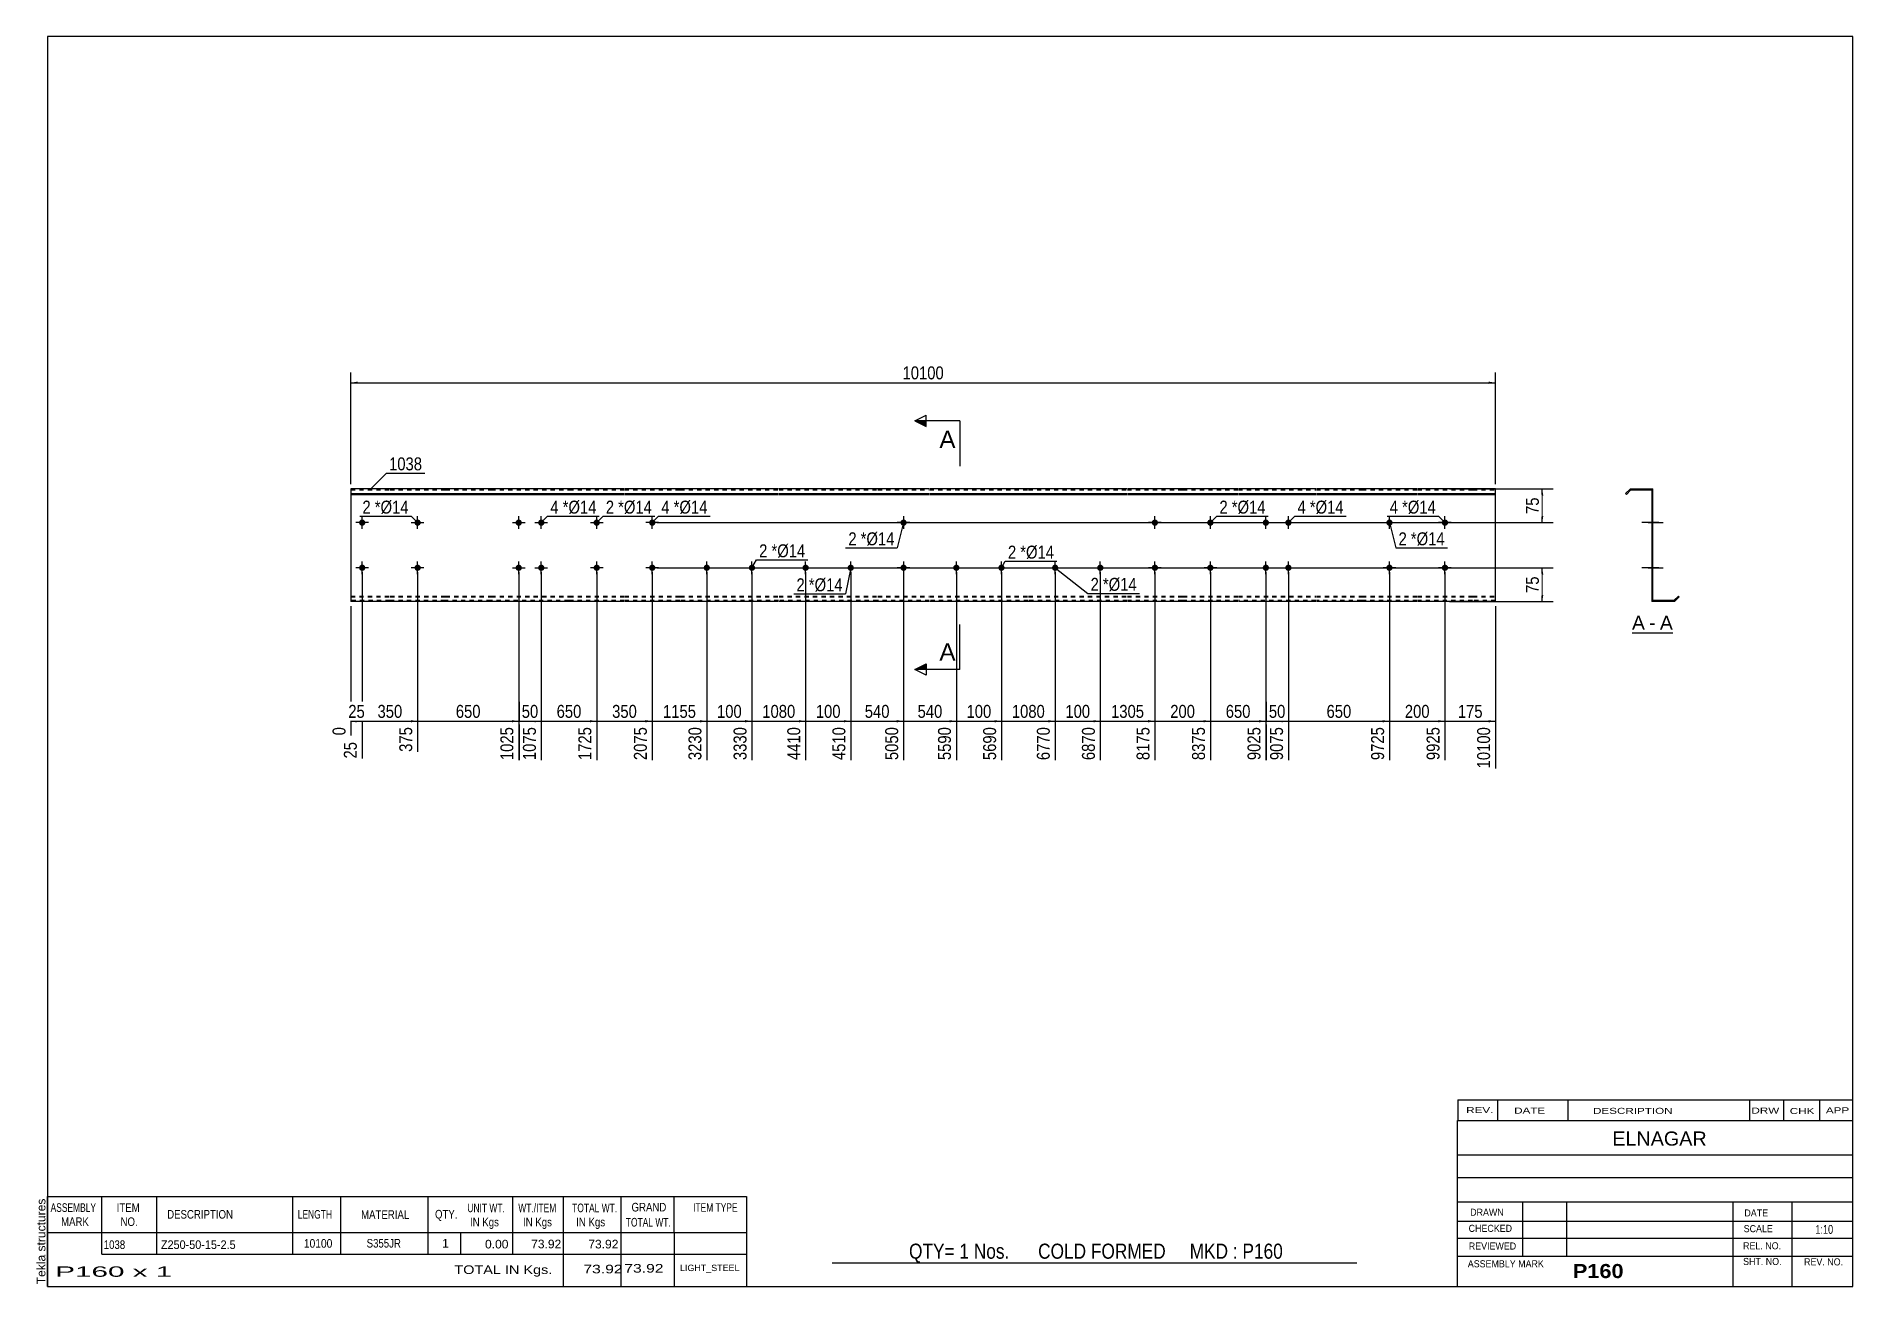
# Model space of a CAD drawing. Header units: millimetres. Extents: x -70 to 333, y -164 to 113.
import ezdxf

# ---------------------------------------------------------------- set-up
doc = ezdxf.new("R2010")
doc.units = ezdxf.units.MM
doc.linetypes.add('DXK_LINE_DOT1', pattern=[1.8814, 0.9407, -0.9407])
doc.styles.add('Arial', font='ARIAL.TTF', dxfattribs={"height": 0.2})
doc.styles.add('Arial Bold', font='ARIALBD.TTF', dxfattribs={"height": 0.2})
doc.styles.add('Arial Narrow', font='ARIALN.TTF', dxfattribs={"height": 0.2})

# ---------------------------------------------------------------- blocks, each defined once
blk = doc.blocks.new('Unknown-627207370-3968')
at = {"color": 5, "linetype": 'Continuous'}
for p, q in [((332.8, 112.75), (-67.2, 112.75)), ((-67.2, 112.75), (-67.2, -164.25)), ((332.8, -164.25), (332.8, 112.75)), ((-67.2, -164.25), (332.8, -164.25))]:
    blk.add_line(p, q, dxfattribs=at)
at = {"color": 174, "linetype": 'Continuous', "style": 'Arial'}
blk.add_text('Tekla structures', height=1.9102, rotation=90, dxfattribs=at).set_placement((-67.7, -163.75))
blk = doc.blocks.new('Unknown-627207370-12 - 3273')
at = {"color": 7, "linetype": 'Continuous'}
blk.add_line((283.9, -19.45), (292.93, -19.45), dxfattribs=at)
at = {"color": 0, "linetype": 'Continuous'}
blk.add_wipeout([(286.74, -18.7), (286.74, -15.5), (283.9, -15.5), (283.9, -18.7)], dxfattribs=at)
blk.add_wipeout([(289.13, -18.7), (289.13, -15.5), (287.7, -15.5), (287.7, -18.7)], dxfattribs=at)
at = {"color": 96, "linetype": 'Continuous', "style": 'Arial'}
blk.add_text('A', height=3.06, dxfattribs=at).set_placement((283.9, -18.7))
at = {"color": 0, "linetype": 'Continuous'}
blk.add_wipeout([(292.93, -18.7), (292.93, -15.5), (290.09, -15.5), (290.09, -18.7)], dxfattribs=at)
at = {"color": 96, "linetype": 'Continuous', "style": 'Arial'}
for s, p in [('A', (290.09, -18.7)), ('-', (287.7, -18.7))]:
    blk.add_text(s, height=3.06, dxfattribs=at).set_placement(p)
blk = doc.blocks.new('Part-627207370-3248 - 3233')
at = {"color": 2, "linetype": 'Continuous'}
for p, q in [((8.6, 12.5), (0, 12.5)), ((0, 12.5), (0, -12.5)), ((20.89, 12.5), (8.7, 12.5)), ((30.99, 12.5), (20.99, 12.5)), ((48.28, 12.5), (31.09, 12.5)), ((60.58, 12.5), (48.38, 12.5)), ((72.87, 12.5), (60.68, 12.5)), ((94.77, 12.5), (72.97, 12.5)), ((116.67, 12.5), (94.87, 12.5)), ((128.17, 12.5), (116.77, 12.5)), ((150.07, 12.5), (128.27, 12.5)), ((171.97, 12.5), (150.17, 12.5)), ((184.27, 12.5), (172.07, 12.5)), ((196.56, 12.5), (184.37, 12.5)), ((213.85, 12.5), (196.66, 12.5)), ((223.95, 12.5), (213.95, 12.5)), ((236.25, 12.5), (224.05, 12.5)), ((248.54, 12.5), (236.35, 12.5)), ((253.64, 12.5), (248.64, 12.5)), ((253.64, -12.5), (253.64, 12.5)), ((0, 11.44), (8.6, 11.44)), ((0, 11.26), (8.6, 11.26)), ((8.7, 11.44), (20.89, 11.44)), ((8.7, 11.26), (20.89, 11.26)), ((20.99, 11.44), (30.99, 11.44)), ((20.99, 11.26), (30.99, 11.26)), ((31.09, 11.44), (48.28, 11.44)), ((31.09, 11.26), (48.28, 11.26)), ((48.38, 11.44), (60.58, 11.44)), ((48.38, 11.26), (60.58, 11.26)), ((60.68, 11.44), (72.87, 11.44)), ((60.68, 11.26), (72.87, 11.26)), ((72.97, 11.44), (94.77, 11.44)), ((72.97, 11.26), (94.77, 11.26)), ((94.87, 11.44), (116.67, 11.44)), ((94.87, 11.26), (116.67, 11.26)), ((116.77, 11.44), (128.17, 11.44)), ((116.77, 11.26), (128.17, 11.26)), ((128.27, 11.44), (150.07, 11.44)), ((128.27, 11.26), (150.07, 11.26)), ((150.17, 11.44), (171.97, 11.44)), ((150.17, 11.26), (171.97, 11.26)), ((172.07, 11.44), (184.27, 11.44)), ((172.07, 11.26), (184.27, 11.26)), ((184.37, 11.44), (196.56, 11.44)), ((184.37, 11.26), (196.56, 11.26)), ((196.66, 11.44), (213.85, 11.44)), ((196.66, 11.26), (213.85, 11.26)), ((213.95, 11.44), (223.95, 11.44)), ((213.95, 11.26), (223.95, 11.26)), ((224.05, 11.44), (236.25, 11.44)), ((224.05, 11.26), (236.25, 11.26)), ((236.35, 11.44), (248.54, 11.44)), ((236.35, 11.26), (248.54, 11.26)), ((248.64, 11.44), (253.64, 11.44)), ((248.64, 11.26), (253.64, 11.26)), ((8.6, -12.5), (0, -12.5)), ((20.89, -12.5), (8.7, -12.5)), ((30.99, -12.5), (20.99, -12.5)), ((48.28, -12.5), (31.09, -12.5)), ((60.58, -12.5), (48.38, -12.5)), ((72.87, -12.5), (60.68, -12.5)), ((94.77, -12.5), (72.97, -12.5)), ((116.67, -12.5), (94.87, -12.5)), ((128.17, -12.5), (116.77, -12.5)), ((150.07, -12.5), (128.27, -12.5)), ((171.97, -12.5), (150.17, -12.5)), ((184.27, -12.5), (172.07, -12.5)), ((196.56, -12.5), (184.37, -12.5)), ((213.85, -12.5), (196.66, -12.5)), ((223.95, -12.5), (213.95, -12.5)), ((236.25, -12.5), (224.05, -12.5)), ((248.54, -12.5), (236.35, -12.5)), ((253.64, -12.5), (248.64, -12.5))]:
    blk.add_line(p, q, dxfattribs=at)
at = {"color": 7, "linetype": 'DXK_LINE_DOT1'}
for p, q in [((0, 12.25), (8.6, 12.25)), ((8.7, 12.25), (20.89, 12.25)), ((20.99, 12.25), (30.99, 12.25)), ((31.09, 12.25), (48.28, 12.25)), ((48.38, 12.25), (60.58, 12.25)), ((60.68, 12.25), (72.87, 12.25)), ((72.97, 12.25), (94.77, 12.25)), ((94.87, 12.25), (116.67, 12.25)), ((116.77, 12.25), (128.17, 12.25)), ((128.27, 12.25), (150.07, 12.25)), ((150.17, 12.25), (171.97, 12.25)), ((172.07, 12.25), (184.27, 12.25)), ((184.37, 12.25), (196.56, 12.25)), ((196.66, 12.25), (213.85, 12.25)), ((213.95, 12.25), (223.95, 12.25)), ((224.05, 12.25), (236.25, 12.25)), ((236.35, 12.25), (248.54, 12.25)), ((248.64, 12.25), (253.64, 12.25)), ((0, -11.26), (8.6, -11.26)), ((0, -11.44), (8.6, -11.44)), ((8.7, -11.26), (20.89, -11.26)), ((8.7, -11.44), (20.89, -11.44)), ((20.99, -11.26), (30.99, -11.26)), ((20.99, -11.44), (30.99, -11.44)), ((31.09, -11.26), (48.28, -11.26)), ((31.09, -11.44), (48.28, -11.44)), ((48.38, -11.26), (60.58, -11.26)), ((48.38, -11.44), (60.58, -11.44)), ((60.68, -11.26), (72.87, -11.26)), ((60.68, -11.44), (72.87, -11.44)), ((72.97, -11.26), (94.77, -11.26)), ((72.97, -11.44), (94.77, -11.44)), ((94.87, -11.26), (116.67, -11.26)), ((94.87, -11.44), (116.67, -11.44)), ((116.77, -11.26), (128.17, -11.26)), ((116.77, -11.44), (128.17, -11.44)), ((128.27, -11.26), (150.07, -11.26)), ((128.27, -11.44), (150.07, -11.44)), ((150.17, -11.26), (171.97, -11.26)), ((150.17, -11.44), (171.97, -11.44)), ((172.07, -11.26), (184.27, -11.26)), ((172.07, -11.44), (184.27, -11.44)), ((184.37, -11.26), (196.56, -11.26)), ((184.37, -11.44), (196.56, -11.44)), ((196.66, -11.26), (213.85, -11.26)), ((196.66, -11.44), (213.85, -11.44)), ((213.95, -11.26), (223.95, -11.26)), ((213.95, -11.44), (223.95, -11.44)), ((224.05, -11.26), (236.25, -11.26)), ((224.05, -11.44), (236.25, -11.44)), ((236.35, -11.26), (248.54, -11.26)), ((236.35, -11.44), (248.54, -11.44)), ((248.64, -11.26), (253.64, -11.26)), ((248.64, -11.44), (253.64, -11.44)), ((8.6, -12.25), (0, -12.25)), ((20.89, -12.25), (8.7, -12.25)), ((30.99, -12.25), (20.99, -12.25)), ((48.28, -12.25), (31.09, -12.25)), ((60.58, -12.25), (48.38, -12.25)), ((72.87, -12.25), (60.68, -12.25)), ((94.77, -12.25), (72.97, -12.25)), ((116.67, -12.25), (94.87, -12.25)), ((128.17, -12.25), (116.77, -12.25)), ((150.07, -12.25), (128.27, -12.25)), ((171.97, -12.25), (150.17, -12.25)), ((184.27, -12.25), (172.07, -12.25)), ((196.56, -12.25), (184.37, -12.25)), ((213.85, -12.25), (196.66, -12.25)), ((223.95, -12.25), (213.95, -12.25)), ((236.25, -12.25), (224.05, -12.25)), ((248.54, -12.25), (236.35, -12.25)), ((253.64, -12.25), (248.64, -12.25))]:
    blk.add_line(p, q, dxfattribs=at)
blk = doc.blocks.new('Bolt-627207370-3249 - 3233')
at = {"linetype": 'Continuous'}
for points in [[(177.47, 5, -1), (178.87, 5, -1)], [(241.75, 5, -1), (243.15, 5, -1)]]:
    blk.add_hatch(color=3, dxfattribs=at).paths.add_polyline_path(points)
at = {"color": 3, "linetype": 'Continuous'}
for p, q in [((179.57, 5), (176.77, 5)), ((178.17, 3.6), (178.17, 6.4)), ((243.85, 5), (241.05, 5)), ((242.45, 3.6), (242.45, 6.4))]:
    blk.add_line(p, q, dxfattribs=at)
blk = doc.blocks.new('Bolt-627207370-3250 - 3233')
at = {"linetype": 'Continuous'}
for points in [[(177.47, -5, -1), (178.87, -5, -1)], [(241.75, -5, -1), (243.15, -5, -1)]]:
    blk.add_hatch(color=3, dxfattribs=at).paths.add_polyline_path(points)
at = {"color": 3, "linetype": 'Continuous'}
for p, q in [((178.17, -6.4), (178.17, -3.6)), ((242.45, -6.4), (242.45, -3.6)), ((179.57, -5), (176.77, -5)), ((243.85, -5), (241.05, -5))]:
    blk.add_line(p, q, dxfattribs=at)
blk = doc.blocks.new('Bolt-627207370-3251 - 3233')
at = {"linetype": 'Continuous'}
for points in [[(1.8, 5, -1), (3.2, 5, -1)], [(66.08, 5, -1), (67.48, 5, -1)]]:
    blk.add_hatch(color=3, dxfattribs=at).paths.add_polyline_path(points)
at = {"color": 3, "linetype": 'Continuous'}
for p, q in [((3.9, 5), (1.1, 5)), ((2.5, 3.6), (2.5, 6.4)), ((68.18, 5), (65.38, 5)), ((66.78, 3.6), (66.78, 6.4))]:
    blk.add_line(p, q, dxfattribs=at)
blk = doc.blocks.new('Bolt-627207370-3252 - 3233')
at = {"linetype": 'Continuous'}
for points in [[(1.8, -5, -1), (3.2, -5, -1)], [(66.08, -5, -1), (67.48, -5, -1)]]:
    blk.add_hatch(color=3, dxfattribs=at).paths.add_polyline_path(points)
at = {"color": 3, "linetype": 'Continuous'}
for p, q in [((2.5, -6.4), (2.5, -3.6)), ((66.78, -6.4), (66.78, -3.6)), ((3.9, -5), (1.1, -5)), ((68.18, -5), (65.38, -5))]:
    blk.add_line(p, q, dxfattribs=at)
blk = doc.blocks.new('Bolt-627207370-3253 - 3233')
at = {"linetype": 'Continuous'}
for points in [[(123.17, 5, -1), (121.77, 5, -1)], [(123.17, -5, -1), (121.77, -5, -1)]]:
    blk.add_hatch(color=3, dxfattribs=at).paths.add_polyline_path(points)
at = {"color": 3, "linetype": 'Continuous'}
for p, q in [((123.87, 5), (121.07, 5)), ((122.47, 6.4), (122.47, 3.6)), ((122.47, -3.6), (122.47, -6.4)), ((123.87, -5), (121.07, -5))]:
    blk.add_line(p, q, dxfattribs=at)
blk = doc.blocks.new('Bolt-627207370-3254 - 3233')
at = {"linetype": 'Continuous'}
for points in [[(78.87, -4.3, -1), (78.87, -5.7, -1)], [(88.87, -4.3, -1), (88.87, -5.7, -1)]]:
    blk.add_hatch(color=3, dxfattribs=at).paths.add_polyline_path(points)
at = {"color": 3, "linetype": 'Continuous'}
for p, q in [((78.87, -6.4), (78.87, -3.6)), ((88.87, -6.4), (88.87, -3.6)), ((77.47, -5), (80.27, -5)), ((87.47, -5), (90.27, -5))]:
    blk.add_line(p, q, dxfattribs=at)
blk = doc.blocks.new('Bolt-627207370-3255 - 3233')
at = {"linetype": 'Continuous'}
for points in [[(100.77, -4.3, -1), (100.77, -5.7, -1)], [(110.77, -4.3, -1), (110.77, -5.7, -1)]]:
    blk.add_hatch(color=3, dxfattribs=at).paths.add_polyline_path(points)
at = {"color": 3, "linetype": 'Continuous'}
for p, q in [((100.77, -6.4), (100.77, -3.6)), ((110.77, -6.4), (110.77, -3.6)), ((99.37, -5), (102.17, -5)), ((109.37, -5), (112.17, -5))]:
    blk.add_line(p, q, dxfattribs=at)
blk = doc.blocks.new('Bolt-627207370-3256 - 3233')
at = {"linetype": 'Continuous'}
for points in [[(134.17, -4.3, -1), (134.17, -5.7, -1)], [(144.17, -4.3, -1), (144.17, -5.7, -1)]]:
    blk.add_hatch(color=3, dxfattribs=at).paths.add_polyline_path(points)
at = {"color": 3, "linetype": 'Continuous'}
for p, q in [((134.17, -6.4), (134.17, -3.6)), ((144.17, -6.4), (144.17, -3.6)), ((132.77, -5), (135.57, -5)), ((142.77, -5), (145.57, -5))]:
    blk.add_line(p, q, dxfattribs=at)
blk = doc.blocks.new('Bolt-627207370-3257 - 3233')
at = {"linetype": 'Continuous'}
for points in [[(156.07, -4.3, -1), (156.07, -5.7, -1)], [(166.07, -4.3, -1), (166.07, -5.7, -1)]]:
    blk.add_hatch(color=3, dxfattribs=at).paths.add_polyline_path(points)
at = {"color": 3, "linetype": 'Continuous'}
for p, q in [((156.07, -6.4), (156.07, -3.6)), ((166.07, -6.4), (166.07, -3.6)), ((154.67, -5), (157.47, -5)), ((164.67, -5), (167.47, -5))]:
    blk.add_line(p, q, dxfattribs=at)
blk = doc.blocks.new('Bolt-627207370-3258 - 3233')
at = {"linetype": 'Continuous'}
for points in [[(36.49, 5, -1), (37.89, 5, -1)], [(41.49, 5, -1), (42.89, 5, -1)], [(36.49, -5, -1), (37.89, -5, -1)], [(41.49, -5, -1), (42.89, -5, -1)]]:
    blk.add_hatch(color=3, dxfattribs=at).paths.add_polyline_path(points)
at = {"color": 3, "linetype": 'Continuous'}
for p, q in [((35.79, 5), (38.59, 5)), ((37.19, 3.6), (37.19, 6.4)), ((40.79, 5), (43.59, 5)), ((42.19, 3.6), (42.19, 6.4)), ((37.19, -6.4), (37.19, -3.6)), ((42.19, -6.4), (42.19, -3.6)), ((35.79, -5), (38.59, -5)), ((40.79, -5), (43.59, -5))]:
    blk.add_line(p, q, dxfattribs=at)
blk = doc.blocks.new('Bolt-627207370-3259 - 3233')
at = {"linetype": 'Continuous'}
blk.add_hatch(color=3, dxfattribs=at).paths.add_polyline_path([(14.09, 5, -1), (15.49, 5, -1)])
at = {"color": 3, "linetype": 'Continuous'}
for p, q in [((13.39, 5), (16.19, 5)), ((14.79, 3.6), (14.79, 6.4))]:
    blk.add_line(p, q, dxfattribs=at)
blk = doc.blocks.new('Bolt-627207370-3260 - 3233')
at = {"linetype": 'Continuous'}
blk.add_hatch(color=3, dxfattribs=at).paths.add_polyline_path([(53.78, 5, -1), (55.18, 5, -1)])
at = {"color": 3, "linetype": 'Continuous'}
for p, q in [((53.08, 5), (55.88, 5)), ((54.48, 3.6), (54.48, 6.4))]:
    blk.add_line(p, q, dxfattribs=at)
blk = doc.blocks.new('Bolt-627207370-3261 - 3233')
at = {"linetype": 'Continuous'}
blk.add_hatch(color=3, dxfattribs=at).paths.add_polyline_path([(53.78, -5, -1), (55.18, -5, -1)])
at = {"color": 3, "linetype": 'Continuous'}
for p, q in [((54.48, -6.4), (54.48, -3.6)), ((55.88, -5), (53.08, -5))]:
    blk.add_line(p, q, dxfattribs=at)
blk = doc.blocks.new('Bolt-627207370-3262 - 3233')
at = {"linetype": 'Continuous'}
blk.add_hatch(color=3, dxfattribs=at).paths.add_polyline_path([(14.09, -5, -1), (15.49, -5, -1)])
at = {"color": 3, "linetype": 'Continuous'}
for p, q in [((14.79, -6.4), (14.79, -3.6)), ((16.19, -5), (13.39, -5))]:
    blk.add_line(p, q, dxfattribs=at)
blk = doc.blocks.new('Bolt-627207370-3263 - 3233')
at = {"linetype": 'Continuous'}
for points in [[(202.06, 5, -1), (203.46, 5, -1)], [(207.06, 5, -1), (208.46, 5, -1)], [(202.06, -5, -1), (203.46, -5, -1)], [(207.06, -5, -1), (208.46, -5, -1)]]:
    blk.add_hatch(color=3, dxfattribs=at).paths.add_polyline_path(points)
at = {"color": 3, "linetype": 'Continuous'}
for p, q in [((201.36, 5), (204.16, 5)), ((202.76, 3.6), (202.76, 6.4)), ((206.36, 5), (209.16, 5)), ((207.76, 3.6), (207.76, 6.4)), ((202.76, -6.4), (202.76, -3.6)), ((207.76, -6.4), (207.76, -3.6)), ((201.36, -5), (204.16, -5)), ((206.36, -5), (209.16, -5))]:
    blk.add_line(p, q, dxfattribs=at)
blk = doc.blocks.new('Bolt-627207370-3264 - 3233')
at = {"linetype": 'Continuous'}
blk.add_hatch(color=3, dxfattribs=at).paths.add_polyline_path([(189.76, 5, -1), (191.16, 5, -1)])
at = {"color": 3, "linetype": 'Continuous'}
for p, q in [((189.06, 5), (191.86, 5)), ((190.46, 3.6), (190.46, 6.4))]:
    blk.add_line(p, q, dxfattribs=at)
blk = doc.blocks.new('Bolt-627207370-3265 - 3233')
at = {"linetype": 'Continuous'}
blk.add_hatch(color=3, dxfattribs=at).paths.add_polyline_path([(229.45, 5, -1), (230.85, 5, -1)])
at = {"color": 3, "linetype": 'Continuous'}
for p, q in [((228.75, 5), (231.55, 5)), ((230.15, 3.6), (230.15, 6.4))]:
    blk.add_line(p, q, dxfattribs=at)
blk = doc.blocks.new('Bolt-627207370-3266 - 3233')
at = {"linetype": 'Continuous'}
blk.add_hatch(color=3, dxfattribs=at).paths.add_polyline_path([(229.45, -5, -1), (230.85, -5, -1)])
at = {"color": 3, "linetype": 'Continuous'}
for p, q in [((230.15, -6.4), (230.15, -3.6)), ((231.55, -5), (228.75, -5))]:
    blk.add_line(p, q, dxfattribs=at)
blk = doc.blocks.new('Bolt-627207370-3267 - 3233')
at = {"linetype": 'Continuous'}
blk.add_hatch(color=3, dxfattribs=at).paths.add_polyline_path([(189.76, -5, -1), (191.16, -5, -1)])
at = {"color": 3, "linetype": 'Continuous'}
for p, q in [((190.46, -6.4), (190.46, -3.6)), ((191.86, -5), (189.06, -5))]:
    blk.add_line(p, q, dxfattribs=at)
blk = doc.blocks.new('Bolt-627207370-3280 - 3273')
at = {"linetype": 'Continuous'}
for points in [[(288.54, 4.3), (288.54, 5.7), (288.29, 5.7), (288.29, 4.3)], [(288.54, -5.7), (288.54, -4.3), (288.29, -4.3), (288.29, -5.7)]]:
    blk.add_hatch(color=3, dxfattribs=at).paths.add_polyline_path(points)
at = {"color": 3, "linetype": 'Continuous'}
for p, q in [((288.54, 5), (286.29, 5)), ((288.54, 5.7), (288.29, 5.7)), ((288.54, 4.3), (288.29, 4.3)), ((288.54, -5), (286.29, -5)), ((288.54, -4.3), (288.29, -4.3)), ((288.54, -5.7), (288.29, -5.7))]:
    blk.add_line(p, q, dxfattribs=at)
blk = doc.blocks.new('Bolt-627207370-3288 - 3273')
at = {"linetype": 'Continuous'}
blk.add_hatch(color=3, dxfattribs=at).paths.add_polyline_path([(288.29, -4.3), (288.29, -5.7), (288.54, -5.7), (288.54, -4.3)])
at = {"color": 3, "linetype": 'Continuous'}
for p, q in [((287.49, -5), (290.79, -5)), ((288.29, -4.3), (288.54, -4.3)), ((288.29, -5.7), (288.54, -5.7))]:
    blk.add_line(p, q, dxfattribs=at)
blk = doc.blocks.new('Part-627207370-3275 - 3273')
at = {"color": 2, "linetype": 'Continuous'}
for p, q in [((283.54, 12.5), (282.48, 11.44)), ((283.64, 12.25), (282.66, 11.26)), ((283.54, 12.5), (288.54, 12.5)), ((283.64, 12.25), (288.29, 12.25)), ((288.29, 12.25), (288.29, -12.5)), ((288.54, -12.25), (288.54, 12.5)), ((282.48, 11.44), (282.66, 11.26)), ((293.19, -12.25), (294.17, -11.26)), ((293.29, -12.5), (294.35, -11.44)), ((294.35, -11.44), (294.17, -11.26)), ((293.29, -12.5), (288.29, -12.5)), ((293.19, -12.25), (288.54, -12.25))]:
    blk.add_line(p, q, dxfattribs=at)
blk = doc.blocks.new('Bolt-627207370-3276 - 3273')
at = {"linetype": 'Continuous'}
blk.add_hatch(color=3, dxfattribs=at).paths.add_polyline_path([(288.29, 5.7), (288.29, 4.3), (288.54, 4.3), (288.54, 5.7)])
blk.add_hatch(color=3, dxfattribs=at).paths.add_polyline_path([(288.29, 5.7), (288.29, 4.3), (288.54, 4.3), (288.54, 5.7)])
at = {"color": 3, "linetype": 'Continuous'}
for p, q in [((287.49, 5), (290.79, 5)), ((287.49, 5), (290.79, 5)), ((288.29, 5.7), (288.54, 5.7)), ((288.29, 5.7), (288.54, 5.7)), ((288.29, 4.3), (288.54, 4.3)), ((288.29, 4.3), (288.54, 4.3))]:
    blk.add_line(p, q, dxfattribs=at)
blk = doc.blocks.new('Bolt-627207370-3277 - 3273')
at = {"linetype": 'Continuous'}
blk.add_hatch(color=3, dxfattribs=at).paths.add_polyline_path([(288.29, -4.3), (288.29, -5.7), (288.54, -5.7), (288.54, -4.3)])
blk.add_hatch(color=3, dxfattribs=at).paths.add_polyline_path([(288.29, -4.3), (288.29, -5.7), (288.54, -5.7), (288.54, -4.3)])
at = {"color": 3, "linetype": 'Continuous'}
for p, q in [((287.49, -5), (290.79, -5)), ((287.49, -5), (290.79, -5)), ((288.29, -4.3), (288.54, -4.3)), ((288.29, -4.3), (288.54, -4.3)), ((288.29, -5.7), (288.54, -5.7)), ((288.29, -5.7), (288.54, -5.7))]:
    blk.add_line(p, q, dxfattribs=at)
blk = doc.blocks.new('Bolt-627207370-3278 - 3273')
at = {"linetype": 'Continuous'}
blk.add_hatch(color=3, dxfattribs=at).paths.add_polyline_path([(288.29, 5.7), (288.29, 4.3), (288.54, 4.3), (288.54, 5.7)])
blk.add_hatch(color=3, dxfattribs=at).paths.add_polyline_path([(288.29, 5.7), (288.29, 4.3), (288.54, 4.3), (288.54, 5.7)])
at = {"color": 3, "linetype": 'Continuous'}
for p, q in [((287.49, 5), (290.79, 5)), ((287.49, 5), (290.79, 5)), ((288.29, 5.7), (288.54, 5.7)), ((288.29, 5.7), (288.54, 5.7)), ((288.29, 4.3), (288.54, 4.3)), ((288.29, 4.3), (288.54, 4.3))]:
    blk.add_line(p, q, dxfattribs=at)
blk = doc.blocks.new('Bolt-627207370-3279 - 3273')
at = {"linetype": 'Continuous'}
blk.add_hatch(color=3, dxfattribs=at).paths.add_polyline_path([(288.29, -4.3), (288.29, -5.7), (288.54, -5.7), (288.54, -4.3)])
blk.add_hatch(color=3, dxfattribs=at).paths.add_polyline_path([(288.29, -4.3), (288.29, -5.7), (288.54, -5.7), (288.54, -4.3)])
at = {"color": 3, "linetype": 'Continuous'}
for p, q in [((287.49, -5), (290.79, -5)), ((287.49, -5), (290.79, -5)), ((288.29, -4.3), (288.54, -4.3)), ((288.29, -4.3), (288.54, -4.3)), ((288.29, -5.7), (288.54, -5.7)), ((288.29, -5.7), (288.54, -5.7))]:
    blk.add_line(p, q, dxfattribs=at)
blk = doc.blocks.new('Bolt-627207370-3281 - 3273')
at = {"linetype": 'Continuous'}
blk.add_hatch(color=3, dxfattribs=at).paths.add_polyline_path([(288.54, -5.7), (288.54, -4.3), (288.29, -4.3), (288.29, -5.7)])
blk.add_hatch(color=3, dxfattribs=at).paths.add_polyline_path([(288.54, -5.7), (288.54, -4.3), (288.29, -4.3), (288.29, -5.7)])
at = {"color": 3, "linetype": 'Continuous'}
for p, q in [((287.54, -5), (290.29, -5)), ((287.54, -5), (290.29, -5)), ((288.29, -4.3), (288.54, -4.3)), ((288.29, -4.3), (288.54, -4.3)), ((288.29, -5.7), (288.54, -5.7)), ((288.29, -5.7), (288.54, -5.7))]:
    blk.add_line(p, q, dxfattribs=at)
blk = doc.blocks.new('Bolt-627207370-3282 - 3273')
at = {"linetype": 'Continuous'}
blk.add_hatch(color=3, dxfattribs=at).paths.add_polyline_path([(288.54, -5.7), (288.54, -4.3), (288.29, -4.3), (288.29, -5.7)])
blk.add_hatch(color=3, dxfattribs=at).paths.add_polyline_path([(288.54, -5.7), (288.54, -4.3), (288.29, -4.3), (288.29, -5.7)])
at = {"color": 3, "linetype": 'Continuous'}
for p, q in [((287.54, -5), (290.29, -5)), ((287.54, -5), (290.29, -5)), ((288.29, -4.3), (288.54, -4.3)), ((288.29, -4.3), (288.54, -4.3)), ((288.29, -5.7), (288.54, -5.7)), ((288.29, -5.7), (288.54, -5.7))]:
    blk.add_line(p, q, dxfattribs=at)
blk = doc.blocks.new('Bolt-627207370-3283 - 3273')
at = {"linetype": 'Continuous'}
blk.add_hatch(color=3, dxfattribs=at).paths.add_polyline_path([(288.54, -5.7), (288.54, -4.3), (288.29, -4.3), (288.29, -5.7)])
blk.add_hatch(color=3, dxfattribs=at).paths.add_polyline_path([(288.54, -5.7), (288.54, -4.3), (288.29, -4.3), (288.29, -5.7)])
at = {"color": 3, "linetype": 'Continuous'}
for p, q in [((287.54, -5), (290.29, -5)), ((287.54, -5), (290.29, -5)), ((288.29, -4.3), (288.54, -4.3)), ((288.29, -4.3), (288.54, -4.3)), ((288.29, -5.7), (288.54, -5.7)), ((288.29, -5.7), (288.54, -5.7))]:
    blk.add_line(p, q, dxfattribs=at)
blk = doc.blocks.new('Bolt-627207370-3284 - 3273')
at = {"linetype": 'Continuous'}
blk.add_hatch(color=3, dxfattribs=at).paths.add_polyline_path([(288.54, -5.7), (288.54, -4.3), (288.29, -4.3), (288.29, -5.7)])
blk.add_hatch(color=3, dxfattribs=at).paths.add_polyline_path([(288.54, -5.7), (288.54, -4.3), (288.29, -4.3), (288.29, -5.7)])
at = {"color": 3, "linetype": 'Continuous'}
for p, q in [((287.54, -5), (290.29, -5)), ((287.54, -5), (290.29, -5)), ((288.29, -4.3), (288.54, -4.3)), ((288.29, -4.3), (288.54, -4.3)), ((288.29, -5.7), (288.54, -5.7)), ((288.29, -5.7), (288.54, -5.7))]:
    blk.add_line(p, q, dxfattribs=at)
blk = doc.blocks.new('Bolt-627207370-3285 - 3273')
at = {"linetype": 'Continuous'}
for points in [[(288.29, 5.7), (288.29, 4.3), (288.54, 4.3), (288.54, 5.7)], [(288.29, 5.7), (288.29, 4.3), (288.54, 4.3), (288.54, 5.7)], [(288.29, -4.3), (288.29, -5.7), (288.54, -5.7), (288.54, -4.3)], [(288.29, -4.3), (288.29, -5.7), (288.54, -5.7), (288.54, -4.3)]]:
    blk.add_hatch(color=3, dxfattribs=at).paths.add_polyline_path(points)
at = {"color": 3, "linetype": 'Continuous'}
for p, q in [((289.84, 5), (286.04, 5)), ((289.84, 5), (286.04, 5)), ((288.54, 5.7), (288.29, 5.7)), ((288.54, 5.7), (288.29, 5.7)), ((288.54, 4.3), (288.29, 4.3)), ((288.54, 4.3), (288.29, 4.3)), ((289.84, -5), (286.04, -5)), ((289.84, -5), (286.04, -5)), ((288.54, -4.3), (288.29, -4.3)), ((288.54, -4.3), (288.29, -4.3)), ((288.54, -5.7), (288.29, -5.7)), ((288.54, -5.7), (288.29, -5.7))]:
    blk.add_line(p, q, dxfattribs=at)
blk = doc.blocks.new('Bolt-627207370-3286 - 3273')
at = {"linetype": 'Continuous'}
blk.add_hatch(color=3, dxfattribs=at).paths.add_polyline_path([(288.29, 5.7), (288.29, 4.3), (288.54, 4.3), (288.54, 5.7)])
at = {"color": 3, "linetype": 'Continuous'}
for p, q in [((289.49, 5), (286.19, 5)), ((288.54, 5.7), (288.29, 5.7)), ((288.54, 4.3), (288.29, 4.3))]:
    blk.add_line(p, q, dxfattribs=at)
blk = doc.blocks.new('Bolt-627207370-3287 - 3273')
at = {"linetype": 'Continuous'}
blk.add_hatch(color=3, dxfattribs=at).paths.add_polyline_path([(288.29, 5.7), (288.29, 4.3), (288.54, 4.3), (288.54, 5.7)])
at = {"color": 3, "linetype": 'Continuous'}
for p, q in [((289.49, 5), (286.19, 5)), ((288.54, 5.7), (288.29, 5.7)), ((288.54, 4.3), (288.29, 4.3))]:
    blk.add_line(p, q, dxfattribs=at)
blk = doc.blocks.new('Bolt-627207370-3289 - 3273')
at = {"linetype": 'Continuous'}
blk.add_hatch(color=3, dxfattribs=at).paths.add_polyline_path([(288.29, -4.3), (288.29, -5.7), (288.54, -5.7), (288.54, -4.3)])
at = {"color": 3, "linetype": 'Continuous'}
for p, q in [((287.49, -5), (290.79, -5)), ((288.29, -4.3), (288.54, -4.3)), ((288.29, -5.7), (288.54, -5.7))]:
    blk.add_line(p, q, dxfattribs=at)
blk = doc.blocks.new('Bolt-627207370-3290 - 3273')
at = {"linetype": 'Continuous'}
for points in [[(288.29, 5.7), (288.29, 4.3), (288.54, 4.3), (288.54, 5.7)], [(288.29, 5.7), (288.29, 4.3), (288.54, 4.3), (288.54, 5.7)], [(288.29, -4.3), (288.29, -5.7), (288.54, -5.7), (288.54, -4.3)], [(288.29, -4.3), (288.29, -5.7), (288.54, -5.7), (288.54, -4.3)]]:
    blk.add_hatch(color=3, dxfattribs=at).paths.add_polyline_path(points)
at = {"color": 3, "linetype": 'Continuous'}
for p, q in [((289.84, 5), (286.04, 5)), ((289.84, 5), (286.04, 5)), ((288.54, 5.7), (288.29, 5.7)), ((288.54, 5.7), (288.29, 5.7)), ((288.54, 4.3), (288.29, 4.3)), ((288.54, 4.3), (288.29, 4.3)), ((289.84, -5), (286.04, -5)), ((289.84, -5), (286.04, -5)), ((288.54, -4.3), (288.29, -4.3)), ((288.54, -4.3), (288.29, -4.3)), ((288.54, -5.7), (288.29, -5.7)), ((288.54, -5.7), (288.29, -5.7))]:
    blk.add_line(p, q, dxfattribs=at)
blk = doc.blocks.new('Bolt-627207370-3291 - 3273')
at = {"linetype": 'Continuous'}
blk.add_hatch(color=3, dxfattribs=at).paths.add_polyline_path([(288.29, 5.7), (288.29, 4.3), (288.54, 4.3), (288.54, 5.7)])
at = {"color": 3, "linetype": 'Continuous'}
for p, q in [((289.46, 5), (286.16, 5)), ((288.54, 5.7), (288.29, 5.7)), ((288.54, 4.3), (288.29, 4.3))]:
    blk.add_line(p, q, dxfattribs=at)
blk = doc.blocks.new('Bolt-627207370-3292 - 3273')
at = {"linetype": 'Continuous'}
blk.add_hatch(color=3, dxfattribs=at).paths.add_polyline_path([(288.29, 5.7), (288.29, 4.3), (288.54, 4.3), (288.54, 5.7)])
at = {"color": 3, "linetype": 'Continuous'}
for p, q in [((289.46, 5), (286.16, 5)), ((288.54, 5.7), (288.29, 5.7)), ((288.54, 4.3), (288.29, 4.3))]:
    blk.add_line(p, q, dxfattribs=at)
blk = doc.blocks.new('Bolt-627207370-3293 - 3273')
at = {"linetype": 'Continuous'}
blk.add_hatch(color=3, dxfattribs=at).paths.add_polyline_path([(288.29, -4.3), (288.29, -5.7), (288.54, -5.7), (288.54, -4.3)])
at = {"color": 3, "linetype": 'Continuous'}
for p, q in [((287.49, -5), (290.79, -5)), ((288.29, -4.3), (288.54, -4.3)), ((288.29, -5.7), (288.54, -5.7))]:
    blk.add_line(p, q, dxfattribs=at)
blk = doc.blocks.new('Bolt-627207370-3294 - 3273')
at = {"linetype": 'Continuous'}
blk.add_hatch(color=3, dxfattribs=at).paths.add_polyline_path([(288.29, -4.3), (288.29, -5.7), (288.54, -5.7), (288.54, -4.3)])
at = {"color": 3, "linetype": 'Continuous'}
for p, q in [((287.49, -5), (290.79, -5)), ((288.29, -4.3), (288.54, -4.3)), ((288.29, -5.7), (288.54, -5.7))]:
    blk.add_line(p, q, dxfattribs=at)
blk = doc.blocks.new('StraightDimension-627207370-3317 - 3233')
at = {"linetype": 'Continuous'}
blk.add_hatch(color=7, dxfattribs=at).paths.add_polyline_path([(252.14, -38.75), (253.64, -39), (252.14, -39.25)])
at = {"color": 7, "linetype": 'Continuous'}
for p, q in [((242.45, -6), (242.45, -47.61)), ((253.64, -13.5), (253.64, -49.44)), ((242.45, -39), (253.64, -39))]:
    blk.add_line(p, q, dxfattribs=at)
at = {"color": 0}
blk.add_wipeout([(251.39, -38.85), (251.39, -34.65), (244.7, -34.65), (244.7, -38.85)], dxfattribs=at)
at = {"color": 0, "linetype": 'Continuous'}
blk.add_wipeout([(253.04, -39.7), (248.84, -39.7), (248.84, -50.04), (253.04, -50.04)], dxfattribs=at)
at = {"color": 3, "style": 'Arial Narrow'}
blk.add_text('175', height=2.863, dxfattribs=at).set_placement((245.3, -38.25))
at = {"color": 3, "linetype": 'Continuous', "style": 'Arial Narrow'}
blk.add_text('10100', height=2.863, rotation=90.0002, dxfattribs=at).set_placement((252.44, -49.44))
blk = doc.blocks.new('StraightDimension-627207370-3318 - 3233')
at = {"linetype": 'Continuous'}
blk.add_hatch(color=7, dxfattribs=at).paths.add_polyline_path([(240.95, -38.75), (242.45, -39), (240.95, -39.25)])
at = {"color": 7, "linetype": 'Continuous'}
for p, q in [((230.15, -6), (230.15, -47.61)), ((242.45, -6), (242.45, -47.61)), ((230.15, -39), (242.45, -39))]:
    blk.add_line(p, q, dxfattribs=at)
at = {"color": 0}
blk.add_wipeout([(239.64, -38.85), (239.64, -34.65), (232.96, -34.65), (232.96, -38.85)], dxfattribs=at)
at = {"color": 0, "linetype": 'Continuous'}
blk.add_wipeout([(241.85, -39.7), (237.65, -39.7), (237.65, -48.21), (241.85, -48.21)], dxfattribs=at)
at = {"color": 3, "style": 'Arial Narrow'}
blk.add_text('200', height=2.863, dxfattribs=at).set_placement((233.56, -38.25))
at = {"color": 3, "linetype": 'Continuous', "style": 'Arial Narrow'}
blk.add_text('9925', height=2.863, rotation=90.0002, dxfattribs=at).set_placement((241.25, -47.61))
blk = doc.blocks.new('StraightDimension-627207370-3319 - 3233')
at = {"linetype": 'Continuous'}
blk.add_hatch(color=7, dxfattribs=at).paths.add_polyline_path([(228.65, -38.75), (230.15, -39), (228.65, -39.25)])
at = {"color": 7, "linetype": 'Continuous'}
for p, q in [((207.76, -6), (207.76, -47.61)), ((230.15, -6), (230.15, -47.61)), ((207.76, -39), (230.15, -39))]:
    blk.add_line(p, q, dxfattribs=at)
at = {"color": 0}
blk.add_wipeout([(222.3, -38.85), (222.3, -34.65), (215.61, -34.65), (215.61, -38.85)], dxfattribs=at)
at = {"color": 0, "linetype": 'Continuous'}
blk.add_wipeout([(229.55, -39.7), (225.35, -39.7), (225.35, -48.21), (229.55, -48.21)], dxfattribs=at)
at = {"color": 3, "style": 'Arial Narrow'}
blk.add_text('650', height=2.863, dxfattribs=at).set_placement((216.21, -38.25))
at = {"color": 3, "linetype": 'Continuous', "style": 'Arial Narrow'}
blk.add_text('9725', height=2.863, rotation=90.0002, dxfattribs=at).set_placement((228.95, -47.61))
blk = doc.blocks.new('StraightDimension-627207370-3335 - 3233')
at = {"linetype": 'Continuous'}
blk.add_hatch(color=7, dxfattribs=at).paths.add_polyline_path([(40.69, -38.75), (42.19, -39), (40.69, -39.25)])
at = {"color": 7, "linetype": 'Continuous'}
for p, q in [((37.19, -6), (37.19, -47.61)), ((42.19, -6), (42.19, -47.61)), ((37.19, -39), (42.19, -39))]:
    blk.add_line(p, q, dxfattribs=at)
at = {"color": 0}
blk.add_wipeout([(42.12, -38.85), (42.12, -34.65), (37.26, -34.65), (37.26, -38.85)], dxfattribs=at)
at = {"color": 0, "linetype": 'Continuous'}
blk.add_wipeout([(41.59, -39.7), (37.39, -39.7), (37.39, -48.21), (41.59, -48.21)], dxfattribs=at)
at = {"color": 3, "style": 'Arial Narrow'}
blk.add_text('50', height=2.863, dxfattribs=at).set_placement((37.86, -38.25))
at = {"color": 3, "linetype": 'Continuous', "style": 'Arial Narrow'}
blk.add_text('1075', height=2.863, rotation=90.0002, dxfattribs=at).set_placement((40.99, -47.61))
blk = doc.blocks.new('StraightDimension-627207370-3320 - 3233')
at = {"linetype": 'Continuous'}
blk.add_hatch(color=7, dxfattribs=at).paths.add_polyline_path([(206.26, -38.75), (207.76, -39), (206.26, -39.25)])
at = {"color": 7, "linetype": 'Continuous'}
for p, q in [((202.76, -6), (202.76, -47.61)), ((207.76, -6), (207.76, -47.61)), ((202.76, -39), (207.76, -39))]:
    blk.add_line(p, q, dxfattribs=at)
at = {"color": 0}
blk.add_wipeout([(207.69, -38.85), (207.69, -34.65), (202.83, -34.65), (202.83, -38.85)], dxfattribs=at)
at = {"color": 0, "linetype": 'Continuous'}
blk.add_wipeout([(207.16, -39.7), (202.96, -39.7), (202.96, -48.21), (207.16, -48.21)], dxfattribs=at)
at = {"color": 3, "style": 'Arial Narrow'}
blk.add_text('50', height=2.863, dxfattribs=at).set_placement((203.43, -38.25))
at = {"color": 3, "linetype": 'Continuous', "style": 'Arial Narrow'}
blk.add_text('9075', height=2.863, rotation=90.0002, dxfattribs=at).set_placement((206.56, -47.61))
blk = doc.blocks.new('StraightDimension-627207370-3321 - 3233')
at = {"linetype": 'Continuous'}
blk.add_hatch(color=7, dxfattribs=at).paths.add_polyline_path([(201.26, -38.75), (202.76, -39), (201.26, -39.25)])
at = {"color": 7, "linetype": 'Continuous'}
for p, q in [((190.46, -6), (190.46, -47.61)), ((202.76, -6), (202.76, -47.61)), ((190.46, -39), (202.76, -39))]:
    blk.add_line(p, q, dxfattribs=at)
at = {"color": 0}
blk.add_wipeout([(199.95, -38.85), (199.95, -34.65), (193.27, -34.65), (193.27, -38.85)], dxfattribs=at)
at = {"color": 0, "linetype": 'Continuous'}
blk.add_wipeout([(202.16, -39.7), (197.96, -39.7), (197.96, -48.21), (202.16, -48.21)], dxfattribs=at)
at = {"color": 3, "style": 'Arial Narrow'}
blk.add_text('650', height=2.863, dxfattribs=at).set_placement((193.87, -38.25))
at = {"color": 3, "linetype": 'Continuous', "style": 'Arial Narrow'}
blk.add_text('9025', height=2.863, rotation=90.0002, dxfattribs=at).set_placement((201.56, -47.61))
blk = doc.blocks.new('StraightDimension-627207370-3329 - 3233')
at = {"linetype": 'Continuous'}
blk.add_hatch(color=7, dxfattribs=at).paths.add_polyline_path([(109.27, -38.75), (110.77, -39), (109.27, -39.25)])
at = {"color": 7, "linetype": 'Continuous'}
for p, q in [((100.77, -6), (100.77, -47.61)), ((110.77, -6), (110.77, -47.61)), ((100.77, -39), (110.77, -39))]:
    blk.add_line(p, q, dxfattribs=at)
at = {"color": 0}
blk.add_wipeout([(109.11, -38.85), (109.11, -34.65), (102.43, -34.65), (102.43, -38.85)], dxfattribs=at)
at = {"color": 0, "linetype": 'Continuous'}
blk.add_wipeout([(110.17, -39.7), (105.97, -39.7), (105.97, -48.21), (110.17, -48.21)], dxfattribs=at)
at = {"color": 3, "style": 'Arial Narrow'}
blk.add_text('100', height=2.863, dxfattribs=at).set_placement((103.03, -38.25))
at = {"color": 3, "linetype": 'Continuous', "style": 'Arial Narrow'}
blk.add_text('4510', height=2.863, rotation=90.0002, dxfattribs=at).set_placement((109.57, -47.61))
blk = doc.blocks.new('StraightDimension-627207370-3322 - 3233')
at = {"linetype": 'Continuous'}
blk.add_hatch(color=7, dxfattribs=at).paths.add_polyline_path([(188.96, -38.75), (190.46, -39), (188.96, -39.25)])
at = {"color": 7, "linetype": 'Continuous'}
for p, q in [((178.17, -6), (178.17, -47.61)), ((190.46, -6), (190.46, -47.61)), ((178.17, -39), (190.46, -39))]:
    blk.add_line(p, q, dxfattribs=at)
at = {"color": 0}
blk.add_wipeout([(187.66, -38.85), (187.66, -34.65), (180.97, -34.65), (180.97, -38.85)], dxfattribs=at)
at = {"color": 0, "linetype": 'Continuous'}
blk.add_wipeout([(189.86, -39.7), (185.66, -39.7), (185.66, -48.21), (189.86, -48.21)], dxfattribs=at)
at = {"color": 3, "style": 'Arial Narrow'}
blk.add_text('200', height=2.863, dxfattribs=at).set_placement((181.57, -38.25))
at = {"color": 3, "linetype": 'Continuous', "style": 'Arial Narrow'}
blk.add_text('8375', height=2.863, rotation=90.0002, dxfattribs=at).set_placement((189.26, -47.61))
blk = doc.blocks.new('StraightDimension-627207370-3323 - 3233')
at = {"linetype": 'Continuous'}
blk.add_hatch(color=7, dxfattribs=at).paths.add_polyline_path([(176.67, -38.75), (178.17, -39), (176.67, -39.25)])
at = {"color": 7, "linetype": 'Continuous'}
for p, q in [((166.07, -6), (166.07, -47.61)), ((178.17, -6), (178.17, -47.61)), ((166.07, -39), (178.17, -39))]:
    blk.add_line(p, q, dxfattribs=at)
at = {"color": 0}
blk.add_wipeout([(176.38, -38.85), (176.38, -34.65), (167.86, -34.65), (167.86, -38.85)], dxfattribs=at)
at = {"color": 0, "linetype": 'Continuous'}
blk.add_wipeout([(177.57, -39.7), (173.37, -39.7), (173.37, -48.21), (177.57, -48.21)], dxfattribs=at)
at = {"color": 3, "style": 'Arial Narrow'}
blk.add_text('1305', height=2.863, dxfattribs=at).set_placement((168.46, -38.25))
at = {"color": 3, "linetype": 'Continuous', "style": 'Arial Narrow'}
blk.add_text('8175', height=2.863, rotation=90.0002, dxfattribs=at).set_placement((176.97, -47.61))
blk = doc.blocks.new('StraightDimension-627207370-3324 - 3233')
at = {"linetype": 'Continuous'}
blk.add_hatch(color=7, dxfattribs=at).paths.add_polyline_path([(164.57, -38.75), (166.07, -39), (164.57, -39.25)])
at = {"color": 7, "linetype": 'Continuous'}
for p, q in [((156.07, -6), (156.07, -47.61)), ((166.07, -6), (166.07, -47.61)), ((156.07, -39), (166.07, -39))]:
    blk.add_line(p, q, dxfattribs=at)
at = {"color": 0}
blk.add_wipeout([(164.41, -38.85), (164.41, -34.65), (157.73, -34.65), (157.73, -38.85)], dxfattribs=at)
at = {"color": 0, "linetype": 'Continuous'}
blk.add_wipeout([(165.47, -39.7), (161.27, -39.7), (161.27, -48.21), (165.47, -48.21)], dxfattribs=at)
at = {"color": 3, "style": 'Arial Narrow'}
blk.add_text('100', height=2.863, dxfattribs=at).set_placement((158.33, -38.25))
at = {"color": 3, "linetype": 'Continuous', "style": 'Arial Narrow'}
blk.add_text('6870', height=2.863, rotation=90.0002, dxfattribs=at).set_placement((164.87, -47.61))
blk = doc.blocks.new('StraightDimension-627207370-3325 - 3233')
at = {"linetype": 'Continuous'}
blk.add_hatch(color=7, dxfattribs=at).paths.add_polyline_path([(154.57, -38.75), (156.07, -39), (154.57, -39.25)])
at = {"color": 7, "linetype": 'Continuous'}
for p, q in [((144.17, -6), (144.17, -47.61)), ((156.07, -6), (156.07, -47.61)), ((144.17, -39), (156.07, -39))]:
    blk.add_line(p, q, dxfattribs=at)
at = {"color": 0}
blk.add_wipeout([(154.38, -38.85), (154.38, -34.65), (145.87, -34.65), (145.87, -38.85)], dxfattribs=at)
at = {"color": 0, "linetype": 'Continuous'}
blk.add_wipeout([(155.47, -39.7), (151.27, -39.7), (151.27, -48.21), (155.47, -48.21)], dxfattribs=at)
at = {"color": 3, "style": 'Arial Narrow'}
blk.add_text('1080', height=2.863, dxfattribs=at).set_placement((146.47, -38.25))
at = {"color": 3, "linetype": 'Continuous', "style": 'Arial Narrow'}
blk.add_text('6770', height=2.863, rotation=90.0002, dxfattribs=at).set_placement((154.87, -47.61))
blk = doc.blocks.new('StraightDimension-627207370-3333 - 3233')
at = {"linetype": 'Continuous'}
blk.add_hatch(color=7, dxfattribs=at).paths.add_polyline_path([(65.28, -38.75), (66.78, -39), (65.28, -39.25)])
at = {"color": 7, "linetype": 'Continuous'}
for p, q in [((54.48, -6), (54.48, -47.61)), ((66.78, -6), (66.78, -47.61)), ((54.48, -39), (66.78, -39))]:
    blk.add_line(p, q, dxfattribs=at)
at = {"color": 0}
blk.add_wipeout([(63.97, -38.85), (63.97, -34.65), (57.29, -34.65), (57.29, -38.85)], dxfattribs=at)
at = {"color": 0, "linetype": 'Continuous'}
blk.add_wipeout([(66.18, -39.7), (61.98, -39.7), (61.98, -48.21), (66.18, -48.21)], dxfattribs=at)
at = {"color": 3, "style": 'Arial Narrow'}
blk.add_text('350', height=2.863, dxfattribs=at).set_placement((57.89, -38.25))
at = {"color": 3, "linetype": 'Continuous', "style": 'Arial Narrow'}
blk.add_text('2075', height=2.863, rotation=90.0002, dxfattribs=at).set_placement((65.58, -47.61))
blk = doc.blocks.new('StraightDimension-627207370-3326 - 3233')
at = {"linetype": 'Continuous'}
blk.add_hatch(color=7, dxfattribs=at).paths.add_polyline_path([(142.67, -38.75), (144.17, -39), (142.67, -39.25)])
at = {"color": 7, "linetype": 'Continuous'}
for p, q in [((134.17, -6), (134.17, -47.61)), ((144.17, -6), (144.17, -47.61)), ((134.17, -39), (144.17, -39))]:
    blk.add_line(p, q, dxfattribs=at)
at = {"color": 0}
blk.add_wipeout([(142.51, -38.85), (142.51, -34.65), (135.83, -34.65), (135.83, -38.85)], dxfattribs=at)
at = {"color": 0, "linetype": 'Continuous'}
blk.add_wipeout([(143.57, -39.7), (139.37, -39.7), (139.37, -48.21), (143.57, -48.21)], dxfattribs=at)
at = {"color": 3, "style": 'Arial Narrow'}
blk.add_text('100', height=2.863, dxfattribs=at).set_placement((136.43, -38.25))
at = {"color": 3, "linetype": 'Continuous', "style": 'Arial Narrow'}
blk.add_text('5690', height=2.863, rotation=90.0002, dxfattribs=at).set_placement((142.97, -47.61))
blk = doc.blocks.new('StraightDimension-627207370-3440 - 3233')
at = {"linetype": 'Continuous'}
for points in [[(1.5, 35.75), (0, 36), (1.5, 36.25)], [(252.14, 36.25), (253.64, 36), (252.14, 35.75)]]:
    blk.add_hatch(color=7, dxfattribs=at).paths.add_polyline_path(points)
at = {"color": 7, "linetype": 'Continuous'}
for p, q in [((0, 13.5), (0, 38.25)), ((253.64, 13.5), (253.64, 38.25)), ((0, 36), (253.64, 36))]:
    blk.add_line(p, q, dxfattribs=at)
at = {"color": 0}
blk.add_wipeout([(131.99, 36.15), (131.99, 40.35), (121.65, 40.35), (121.65, 36.15)], dxfattribs=at)
at = {"color": 3, "style": 'Arial Narrow'}
blk.add_text('10100', height=2.863, dxfattribs=at).set_placement((122.25, 36.75))
blk = doc.blocks.new('StraightDimension-627207370-3327 - 3233')
at = {"linetype": 'Continuous'}
blk.add_hatch(color=7, dxfattribs=at).paths.add_polyline_path([(132.67, -38.75), (134.17, -39), (132.67, -39.25)])
at = {"color": 7, "linetype": 'Continuous'}
for p, q in [((122.47, -6), (122.47, -47.61)), ((134.17, -6), (134.17, -47.61)), ((122.47, -39), (134.17, -39))]:
    blk.add_line(p, q, dxfattribs=at)
at = {"color": 0}
blk.add_wipeout([(131.66, -38.85), (131.66, -34.65), (124.98, -34.65), (124.98, -38.85)], dxfattribs=at)
at = {"color": 0, "linetype": 'Continuous'}
blk.add_wipeout([(133.57, -39.7), (129.37, -39.7), (129.37, -48.21), (133.57, -48.21)], dxfattribs=at)
at = {"color": 3, "style": 'Arial Narrow'}
blk.add_text('540', height=2.863, dxfattribs=at).set_placement((125.58, -38.25))
at = {"color": 3, "linetype": 'Continuous', "style": 'Arial Narrow'}
blk.add_text('5590', height=2.863, rotation=90.0002, dxfattribs=at).set_placement((132.97, -47.61))
blk = doc.blocks.new('StraightDimension-627207370-3337 - 3233')
at = {"linetype": 'Continuous'}
blk.add_hatch(color=7, dxfattribs=at).paths.add_polyline_path([(13.29, -38.75), (14.79, -39), (13.29, -39.25)])
at = {"color": 7, "linetype": 'Continuous'}
for p, q in [((2.5, -6), (2.5, -47.26)), ((14.79, -6), (14.79, -45.78)), ((2.5, -39), (14.79, -39))]:
    blk.add_line(p, q, dxfattribs=at)
at = {"color": 0}
blk.add_wipeout([(11.99, -38.85), (11.99, -34.65), (5.3, -34.65), (5.3, -38.85)], dxfattribs=at)
at = {"color": 0, "linetype": 'Continuous'}
blk.add_wipeout([(14.19, -39.7), (9.99, -39.7), (9.99, -46.38), (14.19, -46.38)], dxfattribs=at)
at = {"color": 3, "style": 'Arial Narrow'}
blk.add_text('350', height=2.863, dxfattribs=at).set_placement((5.9, -38.25))
at = {"color": 3, "linetype": 'Continuous', "style": 'Arial Narrow'}
blk.add_text('375', height=2.863, rotation=90.0002, dxfattribs=at).set_placement((13.59, -45.78))
blk = doc.blocks.new('StraightDimension-627207370-3332 - 3233')
at = {"linetype": 'Continuous'}
blk.add_hatch(color=7, dxfattribs=at).paths.add_polyline_path([(77.37, -38.75), (78.87, -39), (77.37, -39.25)])
at = {"color": 7, "linetype": 'Continuous'}
for p, q in [((66.78, -6), (66.78, -47.61)), ((78.87, -6), (78.87, -47.61)), ((66.78, -39), (78.87, -39))]:
    blk.add_line(p, q, dxfattribs=at)
at = {"color": 0}
blk.add_wipeout([(77.08, -38.85), (77.08, -34.65), (68.57, -34.65), (68.57, -38.85)], dxfattribs=at)
at = {"color": 0, "linetype": 'Continuous'}
blk.add_wipeout([(78.27, -39.7), (74.07, -39.7), (74.07, -48.21), (78.27, -48.21)], dxfattribs=at)
at = {"color": 3, "style": 'Arial Narrow'}
blk.add_text('1155', height=2.863, dxfattribs=at).set_placement((69.17, -38.25))
at = {"color": 3, "linetype": 'Continuous', "style": 'Arial Narrow'}
blk.add_text('3230', height=2.863, rotation=90.0002, dxfattribs=at).set_placement((77.67, -47.61))
blk = doc.blocks.new('StraightDimension-627207370-3331 - 3233')
at = {"linetype": 'Continuous'}
blk.add_hatch(color=7, dxfattribs=at).paths.add_polyline_path([(87.37, -38.75), (88.87, -39), (87.37, -39.25)])
at = {"color": 7, "linetype": 'Continuous'}
for p, q in [((78.87, -6), (78.87, -47.61)), ((88.87, -6), (88.87, -47.61)), ((78.87, -39), (88.87, -39))]:
    blk.add_line(p, q, dxfattribs=at)
at = {"color": 0}
blk.add_wipeout([(87.21, -38.85), (87.21, -34.65), (80.53, -34.65), (80.53, -38.85)], dxfattribs=at)
at = {"color": 0, "linetype": 'Continuous'}
blk.add_wipeout([(88.27, -39.7), (84.07, -39.7), (84.07, -48.21), (88.27, -48.21)], dxfattribs=at)
at = {"color": 3, "style": 'Arial Narrow'}
blk.add_text('100', height=2.863, dxfattribs=at).set_placement((81.13, -38.25))
at = {"color": 3, "linetype": 'Continuous', "style": 'Arial Narrow'}
blk.add_text('3330', height=2.863, rotation=90.0002, dxfattribs=at).set_placement((87.67, -47.61))
blk = doc.blocks.new('StraightDimension-627207370-3336 - 3233')
at = {"linetype": 'Continuous'}
blk.add_hatch(color=7, dxfattribs=at).paths.add_polyline_path([(35.69, -38.75), (37.19, -39), (35.69, -39.25)])
at = {"color": 7, "linetype": 'Continuous'}
for p, q in [((14.79, -6), (14.79, -45.78)), ((37.19, -6), (37.19, -47.61)), ((14.79, -39), (37.19, -39))]:
    blk.add_line(p, q, dxfattribs=at)
at = {"color": 0}
blk.add_wipeout([(29.33, -38.85), (29.33, -34.65), (22.65, -34.65), (22.65, -38.85)], dxfattribs=at)
at = {"color": 0, "linetype": 'Continuous'}
blk.add_wipeout([(36.59, -39.7), (32.39, -39.7), (32.39, -48.21), (36.59, -48.21)], dxfattribs=at)
at = {"color": 3, "style": 'Arial Narrow'}
blk.add_text('650', height=2.863, dxfattribs=at).set_placement((23.25, -38.25))
at = {"color": 3, "linetype": 'Continuous', "style": 'Arial Narrow'}
blk.add_text('1025', height=2.863, rotation=90.0002, dxfattribs=at).set_placement((35.99, -47.61))
blk = doc.blocks.new('StraightDimension-627207370-3422 - 3233')
at = {"linetype": 'Continuous'}
for points in [[(263.75, 11), (264, 12.5), (264.25, 11)], [(264.25, 6.5), (264, 5), (263.75, 6.5)]]:
    blk.add_hatch(color=7, dxfattribs=at).paths.add_polyline_path(points)
at = {"color": 7, "linetype": 'Continuous'}
for p, q in [((243.45, 12.5), (266.4, 12.5)), ((264, 5), (264, 12.5)), ((67.78, 5), (266.4, 5))]:
    blk.add_line(p, q, dxfattribs=at)
at = {"color": 0}
blk.add_wipeout([(263.85, 11.18), (259.65, 11.18), (259.65, 6.32), (263.85, 6.32)], dxfattribs=at)
at = {"color": 3, "style": 'Arial Narrow'}
blk.add_text('75', height=2.863, rotation=90.0002, dxfattribs=at).set_placement((263.25, 6.92))
blk = doc.blocks.new('StraightDimension-627207370-3328 - 3233')
at = {"linetype": 'Continuous'}
blk.add_hatch(color=7, dxfattribs=at).paths.add_polyline_path([(120.97, -38.75), (122.47, -39), (120.97, -39.25)])
at = {"color": 7, "linetype": 'Continuous'}
for p, q in [((110.77, -6), (110.77, -47.61)), ((122.47, -6), (122.47, -47.61)), ((110.77, -39), (122.47, -39))]:
    blk.add_line(p, q, dxfattribs=at)
at = {"color": 0}
blk.add_wipeout([(119.96, -38.85), (119.96, -34.65), (113.28, -34.65), (113.28, -38.85)], dxfattribs=at)
at = {"color": 0, "linetype": 'Continuous'}
blk.add_wipeout([(121.87, -39.7), (117.67, -39.7), (117.67, -48.21), (121.87, -48.21)], dxfattribs=at)
at = {"color": 3, "style": 'Arial Narrow'}
blk.add_text('540', height=2.863, dxfattribs=at).set_placement((113.88, -38.25))
at = {"color": 3, "linetype": 'Continuous', "style": 'Arial Narrow'}
blk.add_text('5050', height=2.863, rotation=90.0002, dxfattribs=at).set_placement((121.27, -47.61))
blk = doc.blocks.new('StraightDimension-627207370-3330 - 3233')
at = {"linetype": 'Continuous'}
blk.add_hatch(color=7, dxfattribs=at).paths.add_polyline_path([(99.27, -38.75), (100.77, -39), (99.27, -39.25)])
at = {"color": 7, "linetype": 'Continuous'}
for p, q in [((88.87, -6), (88.87, -47.61)), ((100.77, -6), (100.77, -47.61)), ((88.87, -39), (100.77, -39))]:
    blk.add_line(p, q, dxfattribs=at)
at = {"color": 0}
blk.add_wipeout([(99.08, -38.85), (99.08, -34.65), (90.57, -34.65), (90.57, -38.85)], dxfattribs=at)
at = {"color": 0, "linetype": 'Continuous'}
blk.add_wipeout([(100.17, -39.7), (95.97, -39.7), (95.97, -48.21), (100.17, -48.21)], dxfattribs=at)
at = {"color": 3, "style": 'Arial Narrow'}
blk.add_text('1080', height=2.863, dxfattribs=at).set_placement((91.17, -38.25))
at = {"color": 3, "linetype": 'Continuous', "style": 'Arial Narrow'}
blk.add_text('4410', height=2.863, rotation=90.0002, dxfattribs=at).set_placement((99.57, -47.61))
blk = doc.blocks.new('StraightDimension-627207370-3334 - 3233')
at = {"linetype": 'Continuous'}
blk.add_hatch(color=7, dxfattribs=at).paths.add_polyline_path([(52.98, -38.75), (54.48, -39), (52.98, -39.25)])
at = {"color": 7, "linetype": 'Continuous'}
for p, q in [((42.19, -6), (42.19, -47.61)), ((54.48, -6), (54.48, -47.61)), ((42.19, -39), (54.48, -39))]:
    blk.add_line(p, q, dxfattribs=at)
at = {"color": 0}
blk.add_wipeout([(51.68, -38.85), (51.68, -34.65), (44.99, -34.65), (44.99, -38.85)], dxfattribs=at)
at = {"color": 0, "linetype": 'Continuous'}
blk.add_wipeout([(53.88, -39.7), (49.68, -39.7), (49.68, -48.21), (53.88, -48.21)], dxfattribs=at)
at = {"color": 3, "style": 'Arial Narrow'}
blk.add_text('650', height=2.863, dxfattribs=at).set_placement((45.59, -38.25))
at = {"color": 3, "linetype": 'Continuous', "style": 'Arial Narrow'}
blk.add_text('1725', height=2.863, rotation=90.0002, dxfattribs=at).set_placement((53.28, -47.61))
blk = doc.blocks.new('StraightDimension-627207370-3338 - 3233')
at = {"linetype": 'Continuous'}
blk.add_hatch(color=7, dxfattribs=at).paths.add_polyline_path([(1, -38.75), (2.5, -39), (1, -39.25)])
at = {"color": 7, "linetype": 'Continuous'}
for p, q in [((2.5, -6), (2.5, -47.26)), ((0, -13.5), (0, -42.13)), ((0, -39), (2.5, -39))]:
    blk.add_line(p, q, dxfattribs=at)
at = {"color": 0}
blk.add_wipeout([(3.68, -38.85), (3.68, -34.65), (-1.18, -34.65), (-1.18, -38.85)], dxfattribs=at)
at = {"color": 0, "linetype": 'Continuous'}
blk.add_wipeout([(1.9, -43), (-2.3, -43), (-2.3, -47.86), (1.9, -47.86)], dxfattribs=at)
blk.add_wipeout([(-0.6, -39.7), (-4.8, -39.7), (-4.8, -42.73), (-0.6, -42.73)], dxfattribs=at)
at = {"color": 3, "style": 'Arial Narrow'}
blk.add_text('25', height=2.863, dxfattribs=at).set_placement((-0.58, -38.25))
at = {"color": 3, "linetype": 'Continuous', "style": 'Arial Narrow'}
for s, height, p in [('0', 2.86, (-1.2, -42.13)), ('25', 2.863, (1.3, -47.26))]:
    blk.add_text(s, height=height, rotation=90.0002, dxfattribs=at).set_placement(p)
blk = doc.blocks.new('StraightDimension-627207370-3429 - 3233')
at = {"linetype": 'Continuous'}
for points in [[(263.75, -6.5), (264, -5), (264.25, -6.5)], [(264.25, -11), (264, -12.5), (263.75, -11)]]:
    blk.add_hatch(color=7, dxfattribs=at).paths.add_polyline_path(points)
at = {"color": 7, "linetype": 'Continuous'}
for p, q in [((67.78, -5), (266.4, -5)), ((264, -12.5), (264, -5)), ((243.45, -12.5), (266.4, -12.5))]:
    blk.add_line(p, q, dxfattribs=at)
at = {"color": 0}
blk.add_wipeout([(263.85, -6.32), (259.65, -6.32), (259.65, -11.18), (263.85, -11.18)], dxfattribs=at)
at = {"color": 3, "style": 'Arial Narrow'}
blk.add_text('75', height=2.863, rotation=90.0002, dxfattribs=at).set_placement((263.25, -10.58))
blk = doc.blocks.new('CBS_BOM-627207370-4033')
at = {"color": 7, "linetype": 'Continuous'}
for p, q in [((-67.23, -152.28), (-67.23, -144.28)), ((-67.23, -144.28), (87.69, -144.28)), ((-55.23, -152.28), (-55.23, -144.28)), ((-43.04, -152.28), (-43.04, -144.28)), ((-12.88, -152.28), (-12.88, -144.28)), ((-2.2, -152.28), (-2.2, -144.28)), ((17.12, -152.28), (17.12, -144.28)), ((35.92, -152.28), (35.92, -144.28)), ((47.13, -152.28), (47.13, -144.28)), ((59.92, -152.28), (59.92, -144.28)), ((71.67, -152.28), (71.67, -144.28)), ((87.69, -144.29), (87.69, -152.27)), ((-67.23, -152.28), (87.69, -152.28)), ((-67.23, -157.08), (-67.23, -152.28)), ((-55.23, -157.08), (-55.23, -152.28)), ((-43.04, -157.08), (-43.04, -152.28)), ((-12.88, -157.08), (-12.88, -152.28)), ((-2.2, -157.08), (-2.2, -152.28)), ((17.12, -157.08), (17.12, -152.28)), ((24.38, -157.08), (24.38, -152.28)), ((35.92, -157.08), (35.92, -152.28)), ((47.13, -157.08), (47.13, -152.28)), ((59.92, -157.08), (59.92, -152.28)), ((71.69, -157.08), (71.69, -152.28)), ((87.69, -152.28), (87.69, -157.08)), ((-67.23, -164.28), (-67.23, -157.1)), ((-55.23, -157.08), (87.69, -157.08)), ((47.13, -164.28), (47.13, -157.1)), ((59.92, -164.28), (59.92, -157.1)), ((71.73, -164.28), (71.73, -157.1)), ((87.69, -157.08), (87.69, -164.28)), ((-67.23, -164.28), (87.69, -164.28))]:
    blk.add_line(p, q, dxfattribs=at)
at = {"color": 3, "linetype": 'Continuous', "style": 'Arial'}
for s, height, width, p in [('ASSEMBLY', 1.91, 0.7, (-66.55, -147.71)), ('ITEM', 1.91, 0.8, (-51.9, -147.71)), ('NO.', 1.91, 0.8, (-51.05, -150.84)), ('DESCRIPTION', 1.9102, 0.8, (-40.72, -149.21)), ('LENGTH', 1.91, 0.7, (-11.77, -149.21)), ('MATERIAL', 1.91, 0.8, (2.25, -149.26)), ('QTY.', 1.91, 0.8, (18.64, -149.18)), ('UNIT WT.', 1.91, 0.7, (25.81, -147.78)), ('WT./ITEM', 1.91, 0.7, (37.1, -147.78)), ('TOTAL WT.', 1.91, 0.7, (49.04, -147.78)), ('GRAND', 1.91, 0.8, (62.19, -147.62)), ('ITEM TYPE', 1.91, 0.7, (75.83, -147.7)), ('MARK', 1.91, 0.8, (-64.23, -150.84)), ('IN Kgs', 1.91, 0.8, (26.39, -150.92)), ('IN Kgs', 1.91, 0.8, (38.14, -150.92)), ('IN Kgs', 1.91, 0.8, (49.93, -150.92)), ('TOTAL WT.', 1.91, 0.7, (60.93, -150.96))]:
    blk.add_text(s, height=height, dxfattribs=dict(at, width=width)).set_placement(p)
at = {"color": 7, "linetype": 'Continuous', "style": 'Arial'}
for s, height, width, p in [('1038', 1.91, 0.8, (-54.77, -155.93)), ('Z250-50-15-2.5', 1.9102, 0.9, (-42.1, -155.93)), ('10100', 1.91, 0.85, (-10.42, -155.65)), ('S355JR', 1.91, 0.8, (3.49, -155.62))]:
    blk.add_text(s, height=height, dxfattribs=dict(at, width=width)).set_placement(p)
for s, p in [('1', (20.21, -155.62)), ('0.00', (29.72, -155.81)), ('73.92', (39.94, -155.78)), ('73.92', (52.61, -155.81))]:
    blk.add_text(s, height=1.91, dxfattribs=at).set_placement(p)
at = {"color": 6, "linetype": 'Continuous', "style": 'Arial'}
for s, height, width, p in [('P160 x 1', 2.292, 2.05, (-65.51, -162.09)), ('TOTAL IN Kgs.', 1.9102, 1.2, (22.93, -161.48)), ('73.92', 1.91, 1.3, (51.52, -161.33)), ('73.92', 1.91, 1.3, (60.59, -161.17))]:
    blk.add_text(s, height=height, dxfattribs=dict(at, width=width)).set_placement(p)
blk.add_text('LIGHT_STEEL', height=1.4135, dxfattribs=at).set_placement((72.94, -160.83))
blk = doc.blocks.new('CBS_CALLOFF-627207370-4034')
at = {"color": 7, "linetype": 'Continuous'}
blk.add_line((106.68, -158.98), (222.91, -159), dxfattribs=at)
at = {"color": 3, "linetype": 'Continuous', "style": 'Arial Narrow'}
blk.add_text('QTY= 1 Nos.      COLD FORMED     MKD : P160', height=3.3405, dxfattribs=at).set_placement((123.68, -158.09))
blk = doc.blocks.new('CBS_NAME_BLOG-627207370-4035')
at = {"color": 7, "linetype": 'Continuous'}
for p, q in [((245.21, -127.5), (332.73, -127.5)), ((245.21, -164.21), (245.21, -127.5)), ((245.21, -135.04), (332.73, -135.04)), ((245.28, -140.09), (332.8, -140.09)), ((245.21, -145.46), (332.73, -145.46)), ((259.73, -157.57), (259.73, -145.47)), ((269.42, -157.54), (269.42, -145.47)), ((306.33, -164.21), (306.33, -145.48)), ((319.38, -164.21), (319.38, -145.47)), ((245.22, -149.76), (332.8, -149.74)), ((245.21, -153.51), (332.73, -153.51)), ((245.21, -157.55), (332.73, -157.55)), ((245.21, -164.25), (332.8, -164.25))]:
    blk.add_line(p, q, dxfattribs=at)
at = {"color": 3, "linetype": 'Continuous', "style": 'Arial'}
blk.add_text('ELNAGAR', height=3.133, dxfattribs=at).set_placement((279.53, -133.03))
at = {"color": 3, "linetype": 'Continuous'}
for s, height, style, width, p in [('DRAWN', 1.566, 'Arial', 0.9, (248.04, -148.57)), ('DATE', 1.566, 'Arial', 0.9, (308.8, -148.73)), ('CHECKED', 1.566, 'Arial', 0.9, (247.69, -152.14)), ('SCALE', 1.566, 'Arial', 0.9, (308.65, -152.21)), ('1:10', 1.957, 'Arial Narrow', 0.9, (324.54, -152.57)), ('REVIEWED', 1.566, 'Arial', 0.9, (247.73, -156.06)), ('REL. NO.', 1.566, 'Arial', 0.9, (308.51, -156.01)), ('ASSEMBLY MARK', 1.5663, 'Arial', 0.9, (247.51, -159.99)), ('P160', 3.131, 'Arial Bold', 1.1, (270.79, -162.39)), ('SHT. NO.', 1.566, 'Arial', 0.9, (308.51, -159.48)), ('REV. NO.', 1.566, 'Arial', 0.9, (322.03, -159.57))]:
    blk.add_text(s, height=height, dxfattribs=dict(at, style=style, width=width)).set_placement(p)
blk = doc.blocks.new('CBS_REVISION-627207370-4036')
at = {"color": 7, "linetype": 'Continuous'}
for p, q in [((245.29, -122.87), (332.79, -122.87)), ((245.29, -122.87), (245.29, -127.5)), ((254.09, -122.87), (254.09, -127.5)), ((269.68, -122.87), (269.68, -127.44)), ((309.94, -122.87), (309.94, -127.5)), ((317.48, -122.87), (317.48, -127.5)), ((325.43, -122.87), (325.43, -127.5)), ((245.29, -127.5), (332.79, -127.5))]:
    blk.add_line(p, q, dxfattribs=at)
at = {"color": 7, "style": 'Arial Narrow', "width": 1.7}
for s, height, p in [('REV.', 1.326, (247.15, -125.82)), ('DATE', 1.326, (257.78, -125.94)), ('DESCRIPTION', 1.3257, (275.26, -125.99)), ('DRW', 1.326, (310.37, -125.93)), ('CHK', 1.326, (318.86, -126.02)), ('APP', 1.326, (326.86, -125.87))]:
    blk.add_text(s, height=height, dxfattribs=at).set_placement(p)
blk = doc.blocks.new('SectionMark-627207370-3315 - 3233')
at = {"linetype": 'Continuous'}
for points in [[(127.47, 27.55), (127.47, 26.3), (124.97, 27.55)], [(127.47, -26.3), (127.47, -27.55), (124.97, -27.55)]]:
    blk.add_hatch(color=30, dxfattribs=at).paths.add_polyline_path(points)
at = {"color": 30, "linetype": 'Continuous'}
for p, q in [((124.97, 27.55), (127.47, 28.8)), ((127.47, 26.3), (127.47, 28.8)), ((124.97, 27.55), (127.47, 26.3)), ((124.97, -27.55), (127.47, -26.3)), ((127.47, -28.8), (124.97, -27.55)), ((127.47, -26.3), (127.47, -28.8))]:
    blk.add_line(p, q, dxfattribs=at)
at = {"color": 0, "linetype": 'Continuous'}
for points in [[(133.97, 21.55), (133.97, 25.55), (130.42, 25.55), (130.42, 21.55)], [(133.97, -25.55), (133.97, -21.55), (130.42, -21.55), (130.42, -25.55)]]:
    blk.add_wipeout(points, dxfattribs=at)
at = {"color": 30, "linetype": 'Continuous'}
for p, q in [((134.97, 27.55), (124.97, 27.55)), ((134.97, 27.55), (134.97, 17.55)), ((134.97, -27.55), (134.97, -17.55)), ((134.97, -27.55), (124.97, -27.55))]:
    blk.add_line(p, q, dxfattribs=at)
at = {"color": 96, "linetype": 'Continuous', "style": 'Arial'}
for p in [(130.42, 21.55), (130.42, -25.55)]:
    blk.add_text('A', height=3.82, dxfattribs=at).set_placement(p)
blk = doc.blocks.new('Mark-627207370-3443 - 3233')
at = {"color": 0}
blk.add_wipeout([(15.77, 16.59), (15.77, 19.59), (8.46, 19.59), (8.46, 16.59)], dxfattribs=at)
blk.add_wipeout([(15.77, 16.59), (15.77, 19.59), (8.46, 19.59), (8.46, 16.59)], dxfattribs=at)
at = {"color": 7, "linetype": 'Continuous'}
for p, q in [((4.32, 12.45), (7.86, 15.99)), ((7.86, 15.99), (16.37, 15.99))]:
    blk.add_line(p, q, dxfattribs=at)
at = {"color": 3, "style": 'Arial Narrow'}
blk.add_text('1038', height=2.863, dxfattribs=at).set_placement((8.46, 16.59))
blk = doc.blocks.new('MarkSet-627207370-3459 - 3233')
at = {"color": 0}
blk.add_wipeout([(70.62, 7.01), (70.62, 10.01), (68.79, 10.01), (68.79, 7.01)], dxfattribs=at)
blk.add_wipeout([(70.62, 7.01), (70.62, 10.01), (68.79, 10.01), (68.79, 7.01)], dxfattribs=at)
at = {"color": 7, "linetype": 'Continuous'}
blk.add_line((66.78, 5), (68.19, 6.41), dxfattribs=at)
at = {"color": 0}
blk.add_wipeout([(72.8, 7.01), (72.8, 10.01), (71.52, 10.01), (71.52, 7.01)], dxfattribs=at)
blk.add_wipeout([(72.8, 7.01), (72.8, 10.01), (71.52, 10.01), (71.52, 7.01)], dxfattribs=at)
at = {"color": 3, "style": 'Arial Narrow'}
blk.add_text('4', height=2.86, dxfattribs=at).set_placement((68.79, 7.01))
at = {"color": 0}
blk.add_wipeout([(79.01, 7.01), (79.01, 10.01), (72.8, 10.01), (72.8, 7.01)], dxfattribs=at)
blk.add_wipeout([(79.01, 7.01), (79.01, 10.01), (72.8, 10.01), (72.8, 7.01)], dxfattribs=at)
at = {"color": 7, "linetype": 'Continuous'}
blk.add_line((68.19, 6.41), (79.61, 6.41), dxfattribs=at)
at = {"color": 3, "style": 'Arial Narrow'}
for s, height, p in [('*', 2.86, (71.52, 7.01)), ('Ø14', 2.863, (72.8, 7.01))]:
    blk.add_text(s, height=height, dxfattribs=at).set_placement(p)
blk = doc.blocks.new('MarkSet-627207370-3454 - 3233')
at = {"color": 0}
blk.add_wipeout([(232.04, 7.01), (232.04, 10.01), (230.21, 10.01), (230.21, 7.01)], dxfattribs=at)
blk.add_wipeout([(232.04, 7.01), (232.04, 10.01), (230.21, 10.01), (230.21, 7.01)], dxfattribs=at)
blk.add_wipeout([(234.22, 7.01), (234.22, 10.01), (232.94, 10.01), (232.94, 7.01)], dxfattribs=at)
blk.add_wipeout([(234.22, 7.01), (234.22, 10.01), (232.94, 10.01), (232.94, 7.01)], dxfattribs=at)
at = {"color": 3, "style": 'Arial Narrow'}
blk.add_text('4', height=2.86, dxfattribs=at).set_placement((230.21, 7.01))
at = {"color": 0}
blk.add_wipeout([(240.43, 7.01), (240.43, 10.01), (234.22, 10.01), (234.22, 7.01)], dxfattribs=at)
blk.add_wipeout([(240.43, 7.01), (240.43, 10.01), (234.22, 10.01), (234.22, 7.01)], dxfattribs=at)
at = {"color": 7, "linetype": 'Continuous'}
for p in [(229.61, 6.41), (242.45, 5)]:
    blk.add_line(p, (241.03, 6.41), dxfattribs=at)
at = {"color": 3, "style": 'Arial Narrow'}
for s, height, p in [('*', 2.86, (232.94, 7.01)), ('Ø14', 2.863, (234.22, 7.01))]:
    blk.add_text(s, height=height, dxfattribs=at).set_placement(p)
blk = doc.blocks.new('MarkSet-627207370-3469 - 3233')
at = {"color": 0}
blk.add_wipeout([(58.32, 7.01), (58.32, 10.01), (56.5, 10.01), (56.5, 7.01)], dxfattribs=at)
blk.add_wipeout([(58.32, 7.01), (58.32, 10.01), (56.5, 10.01), (56.5, 7.01)], dxfattribs=at)
at = {"color": 7, "linetype": 'Continuous'}
blk.add_line((54.48, 5), (55.9, 6.41), dxfattribs=at)
at = {"color": 0}
blk.add_wipeout([(60.5, 7.01), (60.5, 10.01), (59.22, 10.01), (59.22, 7.01)], dxfattribs=at)
blk.add_wipeout([(60.5, 7.01), (60.5, 10.01), (59.22, 10.01), (59.22, 7.01)], dxfattribs=at)
at = {"color": 3, "style": 'Arial Narrow'}
blk.add_text('2', height=2.86, dxfattribs=at).set_placement((56.5, 7.01))
at = {"color": 0}
blk.add_wipeout([(66.72, 7.01), (66.72, 10.01), (60.5, 10.01), (60.5, 7.01)], dxfattribs=at)
blk.add_wipeout([(66.72, 7.01), (66.72, 10.01), (60.5, 10.01), (60.5, 7.01)], dxfattribs=at)
at = {"color": 7, "linetype": 'Continuous'}
blk.add_line((55.9, 6.41), (67.32, 6.41), dxfattribs=at)
at = {"color": 3, "style": 'Arial Narrow'}
for s, height, p in [('*', 2.86, (59.22, 7.01)), ('Ø14', 2.863, (60.5, 7.01))]:
    blk.add_text(s, height=height, dxfattribs=at).set_placement(p)
blk = doc.blocks.new('MarkSet-627207370-3464 - 3233')
at = {"color": 0}
blk.add_wipeout([(4.39, 7.01), (4.39, 10.01), (2.56, 10.01), (2.56, 7.01)], dxfattribs=at)
blk.add_wipeout([(4.39, 7.01), (4.39, 10.01), (2.56, 10.01), (2.56, 7.01)], dxfattribs=at)
blk.add_wipeout([(6.57, 7.01), (6.57, 10.01), (5.29, 10.01), (5.29, 7.01)], dxfattribs=at)
blk.add_wipeout([(6.57, 7.01), (6.57, 10.01), (5.29, 10.01), (5.29, 7.01)], dxfattribs=at)
at = {"color": 3, "style": 'Arial Narrow'}
blk.add_text('2', height=2.86, dxfattribs=at).set_placement((2.56, 7.01))
at = {"color": 0}
blk.add_wipeout([(12.78, 7.01), (12.78, 10.01), (6.57, 10.01), (6.57, 7.01)], dxfattribs=at)
blk.add_wipeout([(12.78, 7.01), (12.78, 10.01), (6.57, 10.01), (6.57, 7.01)], dxfattribs=at)
at = {"color": 7, "linetype": 'Continuous'}
for p in [(1.96, 6.41), (14.79, 5)]:
    blk.add_line(p, (13.38, 6.41), dxfattribs=at)
at = {"color": 3, "style": 'Arial Narrow'}
for s, height, p in [('*', 2.86, (5.29, 7.01)), ('Ø14', 2.863, (6.57, 7.01))]:
    blk.add_text(s, height=height, dxfattribs=at).set_placement(p)
blk = doc.blocks.new('MarkSet-627207370-3474 - 3233')
at = {"color": 0}
blk.add_wipeout([(194.31, 7.01), (194.31, 10.01), (192.48, 10.01), (192.48, 7.01)], dxfattribs=at)
blk.add_wipeout([(194.31, 7.01), (194.31, 10.01), (192.48, 10.01), (192.48, 7.01)], dxfattribs=at)
at = {"color": 7, "linetype": 'Continuous'}
blk.add_line((190.46, 5), (191.88, 6.41), dxfattribs=at)
at = {"color": 0}
blk.add_wipeout([(196.48, 7.01), (196.48, 10.01), (195.21, 10.01), (195.21, 7.01)], dxfattribs=at)
blk.add_wipeout([(196.48, 7.01), (196.48, 10.01), (195.21, 10.01), (195.21, 7.01)], dxfattribs=at)
at = {"color": 3, "style": 'Arial Narrow'}
blk.add_text('2', height=2.86, dxfattribs=at).set_placement((192.48, 7.01))
at = {"color": 0}
blk.add_wipeout([(202.7, 7.01), (202.7, 10.01), (196.48, 10.01), (196.48, 7.01)], dxfattribs=at)
blk.add_wipeout([(202.7, 7.01), (202.7, 10.01), (196.48, 10.01), (196.48, 7.01)], dxfattribs=at)
at = {"color": 7, "linetype": 'Continuous'}
blk.add_line((191.88, 6.41), (203.3, 6.41), dxfattribs=at)
at = {"color": 3, "style": 'Arial Narrow'}
for s, height, p in [('*', 2.86, (195.21, 7.01)), ('Ø14', 2.863, (196.48, 7.01))]:
    blk.add_text(s, height=height, dxfattribs=at).set_placement(p)
blk = doc.blocks.new('MarkSet-627207370-3479 - 3233')
at = {"color": 0}
blk.add_wipeout([(233.99, -0.01), (233.99, 2.99), (232.17, 2.99), (232.17, -0.01)], dxfattribs=at)
blk.add_wipeout([(233.99, -0.01), (233.99, 2.99), (232.17, 2.99), (232.17, -0.01)], dxfattribs=at)
at = {"color": 7, "linetype": 'Continuous'}
blk.add_line((230.15, 5), (231.57, -0.61), dxfattribs=at)
at = {"color": 0}
blk.add_wipeout([(236.17, -0.01), (236.17, 2.99), (234.89, 2.99), (234.89, -0.01)], dxfattribs=at)
blk.add_wipeout([(236.17, -0.01), (236.17, 2.99), (234.89, 2.99), (234.89, -0.01)], dxfattribs=at)
at = {"color": 3, "style": 'Arial Narrow'}
blk.add_text('2', height=2.86, dxfattribs=at).set_placement((232.17, -0.01))
at = {"color": 0}
blk.add_wipeout([(242.38, -0.01), (242.38, 2.99), (236.17, 2.99), (236.17, -0.01)], dxfattribs=at)
blk.add_wipeout([(242.38, -0.01), (242.38, 2.99), (236.17, 2.99), (236.17, -0.01)], dxfattribs=at)
at = {"color": 7, "linetype": 'Continuous'}
blk.add_line((231.57, -0.61), (242.98, -0.61), dxfattribs=at)
at = {"color": 3, "style": 'Arial Narrow'}
for s, height, p in [('*', 2.86, (234.89, -0.01)), ('Ø14', 2.863, (236.17, -0.01))]:
    blk.add_text(s, height=height, dxfattribs=at).set_placement(p)
blk = doc.blocks.new('Mark-627207370-3482 - 3233')
at = {"color": 0}
blk.add_wipeout([(112.07, -0.01), (112.07, 2.99), (110.24, 2.99), (110.24, -0.01)], dxfattribs=at)
blk.add_wipeout([(112.07, -0.01), (112.07, 2.99), (110.24, 2.99), (110.24, -0.01)], dxfattribs=at)
blk.add_wipeout([(114.24, -0.01), (114.24, 2.99), (112.97, 2.99), (112.97, -0.01)], dxfattribs=at)
blk.add_wipeout([(114.24, -0.01), (114.24, 2.99), (112.97, 2.99), (112.97, -0.01)], dxfattribs=at)
at = {"color": 3, "style": 'Arial Narrow'}
blk.add_text('2', height=2.86, dxfattribs=at).set_placement((110.24, -0.01))
at = {"color": 0}
blk.add_wipeout([(120.46, -0.01), (120.46, 2.99), (114.24, 2.99), (114.24, -0.01)], dxfattribs=at)
blk.add_wipeout([(120.46, -0.01), (120.46, 2.99), (114.24, 2.99), (114.24, -0.01)], dxfattribs=at)
at = {"color": 7, "linetype": 'Continuous'}
for p in [(122.47, 5), (109.64, -0.61)]:
    blk.add_line(p, (121.06, -0.61), dxfattribs=at)
at = {"color": 3, "style": 'Arial Narrow'}
for s, height, p in [('*', 2.86, (112.97, -0.01)), ('Ø14', 2.863, (114.24, -0.01))]:
    blk.add_text(s, height=height, dxfattribs=at).set_placement(p)
blk = doc.blocks.new('Mark-627207370-3483 - 3233')
at = {"color": 0}
blk.add_wipeout([(92.3, -2.67), (92.3, 0.33), (90.47, 0.33), (90.47, -2.67)], dxfattribs=at)
blk.add_wipeout([(92.3, -2.67), (92.3, 0.33), (90.47, 0.33), (90.47, -2.67)], dxfattribs=at)
at = {"color": 7, "linetype": 'Continuous'}
blk.add_line((88.87, -5), (89.87, -3.27), dxfattribs=at)
at = {"color": 0}
blk.add_wipeout([(94.48, -2.67), (94.48, 0.33), (93.2, 0.33), (93.2, -2.67)], dxfattribs=at)
blk.add_wipeout([(94.48, -2.67), (94.48, 0.33), (93.2, 0.33), (93.2, -2.67)], dxfattribs=at)
at = {"color": 3, "style": 'Arial Narrow'}
blk.add_text('2', height=2.86, dxfattribs=at).set_placement((90.47, -2.67))
at = {"color": 0}
blk.add_wipeout([(100.69, -2.67), (100.69, 0.33), (94.48, 0.33), (94.48, -2.67)], dxfattribs=at)
blk.add_wipeout([(100.69, -2.67), (100.69, 0.33), (94.48, 0.33), (94.48, -2.67)], dxfattribs=at)
at = {"color": 7, "linetype": 'Continuous'}
blk.add_line((89.87, -3.27), (101.29, -3.27), dxfattribs=at)
at = {"color": 3, "style": 'Arial Narrow'}
for s, height, p in [('*', 2.86, (93.2, -2.67)), ('Ø14', 2.863, (94.48, -2.67))]:
    blk.add_text(s, height=height, dxfattribs=at).set_placement(p)
blk = doc.blocks.new('Mark-627207370-3484 - 3233')
at = {"color": 0}
blk.add_wipeout([(100.58, -10.2), (100.58, -7.2), (98.75, -7.2), (98.75, -10.2)], dxfattribs=at)
blk.add_wipeout([(100.58, -10.2), (100.58, -7.2), (98.75, -7.2), (98.75, -10.2)], dxfattribs=at)
blk.add_wipeout([(102.76, -10.2), (102.76, -7.2), (101.48, -7.2), (101.48, -10.2)], dxfattribs=at)
blk.add_wipeout([(102.76, -10.2), (102.76, -7.2), (101.48, -7.2), (101.48, -10.2)], dxfattribs=at)
at = {"color": 3, "style": 'Arial Narrow'}
blk.add_text('2', height=2.86, dxfattribs=at).set_placement((98.75, -10.2))
at = {"color": 0}
blk.add_wipeout([(108.97, -10.2), (108.97, -7.2), (102.76, -7.2), (102.76, -10.2)], dxfattribs=at)
blk.add_wipeout([(108.97, -10.2), (108.97, -7.2), (102.76, -7.2), (102.76, -10.2)], dxfattribs=at)
at = {"color": 7, "linetype": 'Continuous'}
for p in [(110.77, -5), (98.15, -10.8)]:
    blk.add_line(p, (109.57, -10.8), dxfattribs=at)
at = {"color": 3, "style": 'Arial Narrow'}
for s, height, p in [('*', 2.86, (101.48, -10.2)), ('Ø14', 2.863, (102.76, -10.2))]:
    blk.add_text(s, height=height, dxfattribs=at).set_placement(p)
blk = doc.blocks.new('Mark-627207370-3485 - 3233')
at = {"color": 0}
blk.add_wipeout([(147.43, -2.96), (147.43, 0.04), (145.61, 0.04), (145.61, -2.96)], dxfattribs=at)
blk.add_wipeout([(147.43, -2.96), (147.43, 0.04), (145.61, 0.04), (145.61, -2.96)], dxfattribs=at)
at = {"color": 7, "linetype": 'Continuous'}
blk.add_line((144.17, -5), (145.01, -3.56), dxfattribs=at)
at = {"color": 0}
blk.add_wipeout([(149.61, -2.96), (149.61, 0.04), (148.33, 0.04), (148.33, -2.96)], dxfattribs=at)
blk.add_wipeout([(149.61, -2.96), (149.61, 0.04), (148.33, 0.04), (148.33, -2.96)], dxfattribs=at)
at = {"color": 3, "style": 'Arial Narrow'}
blk.add_text('2', height=2.86, dxfattribs=at).set_placement((145.61, -2.96))
at = {"color": 0}
blk.add_wipeout([(155.83, -2.96), (155.83, 0.04), (149.61, 0.04), (149.61, -2.96)], dxfattribs=at)
blk.add_wipeout([(155.83, -2.96), (155.83, 0.04), (149.61, 0.04), (149.61, -2.96)], dxfattribs=at)
at = {"color": 7, "linetype": 'Continuous'}
blk.add_line((145.01, -3.56), (156.43, -3.56), dxfattribs=at)
at = {"color": 3, "style": 'Arial Narrow'}
for s, height, p in [('Ø14', 2.863, (149.61, -2.96)), ('*', 2.86, (148.33, -2.96))]:
    blk.add_text(s, height=height, dxfattribs=at).set_placement(p)
blk = doc.blocks.new('Mark-627207370-3486 - 3233')
at = {"color": 0}
blk.add_wipeout([(165.75, -10.1), (165.75, -7.1), (163.92, -7.1), (163.92, -10.1)], dxfattribs=at)
blk.add_wipeout([(165.75, -10.1), (165.75, -7.1), (163.92, -7.1), (163.92, -10.1)], dxfattribs=at)
at = {"color": 7, "linetype": 'Continuous'}
blk.add_line((156.07, -5), (163.32, -10.7), dxfattribs=at)
at = {"color": 0}
blk.add_wipeout([(167.93, -10.1), (167.93, -7.1), (166.65, -7.1), (166.65, -10.1)], dxfattribs=at)
blk.add_wipeout([(167.93, -10.1), (167.93, -7.1), (166.65, -7.1), (166.65, -10.1)], dxfattribs=at)
at = {"color": 3, "style": 'Arial Narrow'}
blk.add_text('2', height=2.86, dxfattribs=at).set_placement((163.92, -10.1))
at = {"color": 0}
blk.add_wipeout([(174.14, -10.1), (174.14, -7.1), (167.93, -7.1), (167.93, -10.1)], dxfattribs=at)
blk.add_wipeout([(174.14, -10.1), (174.14, -7.1), (167.93, -7.1), (167.93, -10.1)], dxfattribs=at)
at = {"color": 7, "linetype": 'Continuous'}
blk.add_line((163.32, -10.7), (174.74, -10.7), dxfattribs=at)
at = {"color": 3, "style": 'Arial Narrow'}
for s, height, p in [('*', 2.86, (166.65, -10.1)), ('Ø14', 2.863, (167.93, -10.1))]:
    blk.add_text(s, height=height, dxfattribs=at).set_placement(p)
blk = doc.blocks.new('Mark-627207370-3487 - 3233')
at = {"color": 0}
blk.add_wipeout([(46.03, 7.01), (46.03, 10.01), (44.2, 10.01), (44.2, 7.01)], dxfattribs=at)
blk.add_wipeout([(46.03, 7.01), (46.03, 10.01), (44.2, 10.01), (44.2, 7.01)], dxfattribs=at)
at = {"color": 7, "linetype": 'Continuous'}
blk.add_line((42.19, 5), (43.6, 6.41), dxfattribs=at)
at = {"color": 0}
blk.add_wipeout([(48.21, 7.01), (48.21, 10.01), (46.93, 10.01), (46.93, 7.01)], dxfattribs=at)
blk.add_wipeout([(48.21, 7.01), (48.21, 10.01), (46.93, 10.01), (46.93, 7.01)], dxfattribs=at)
at = {"color": 3, "style": 'Arial Narrow'}
blk.add_text('4', height=2.86, dxfattribs=at).set_placement((44.2, 7.01))
at = {"color": 0}
blk.add_wipeout([(54.42, 7.01), (54.42, 10.01), (48.21, 10.01), (48.21, 7.01)], dxfattribs=at)
blk.add_wipeout([(54.42, 7.01), (54.42, 10.01), (48.21, 10.01), (48.21, 7.01)], dxfattribs=at)
at = {"color": 7, "linetype": 'Continuous'}
blk.add_line((43.6, 6.41), (55.02, 6.41), dxfattribs=at)
at = {"color": 3, "style": 'Arial Narrow'}
for s, height, p in [('*', 2.86, (46.93, 7.01)), ('Ø14', 2.863, (48.21, 7.01))]:
    blk.add_text(s, height=height, dxfattribs=at).set_placement(p)
blk = doc.blocks.new('Mark-627207370-3488 - 3233')
at = {"color": 0}
blk.add_wipeout([(211.6, 7.01), (211.6, 10.01), (209.77, 10.01), (209.77, 7.01)], dxfattribs=at)
blk.add_wipeout([(211.6, 7.01), (211.6, 10.01), (209.77, 10.01), (209.77, 7.01)], dxfattribs=at)
at = {"color": 7, "linetype": 'Continuous'}
blk.add_line((207.76, 5), (209.17, 6.41), dxfattribs=at)
at = {"color": 0}
blk.add_wipeout([(213.78, 7.01), (213.78, 10.01), (212.5, 10.01), (212.5, 7.01)], dxfattribs=at)
blk.add_wipeout([(213.78, 7.01), (213.78, 10.01), (212.5, 10.01), (212.5, 7.01)], dxfattribs=at)
at = {"color": 3, "style": 'Arial Narrow'}
blk.add_text('4', height=2.86, dxfattribs=at).set_placement((209.77, 7.01))
at = {"color": 0}
blk.add_wipeout([(219.99, 7.01), (219.99, 10.01), (213.78, 10.01), (213.78, 7.01)], dxfattribs=at)
blk.add_wipeout([(219.99, 7.01), (219.99, 10.01), (213.78, 10.01), (213.78, 7.01)], dxfattribs=at)
at = {"color": 7, "linetype": 'Continuous'}
blk.add_line((209.17, 6.41), (220.59, 6.41), dxfattribs=at)
at = {"color": 3, "style": 'Arial Narrow'}
for s, height, p in [('*', 2.86, (212.5, 7.01)), ('Ø14', 2.863, (213.78, 7.01))]:
    blk.add_text(s, height=height, dxfattribs=at).set_placement(p)

msp = doc.modelspace()

# ---------------------------------------------------------------- block references
for name in ['Unknown-627207370-3968', 'Part-627207370-3248 - 3233', 'Part-627207370-3275 - 3273', 'Bolt-627207370-3251 - 3233', 'Bolt-627207370-3259 - 3233', 'Bolt-627207370-3258 - 3233', 'Bolt-627207370-3260 - 3233', 'Bolt-627207370-3253 - 3233', 'Bolt-627207370-3249 - 3233', 'Bolt-627207370-3264 - 3233', 'Bolt-627207370-3263 - 3233', 'Bolt-627207370-3265 - 3233', 'Bolt-627207370-3285 - 3273', 'Bolt-627207370-3290 - 3273', 'Bolt-627207370-3291 - 3273', 'Bolt-627207370-3292 - 3273', 'Bolt-627207370-3286 - 3273', 'Bolt-627207370-3287 - 3273', 'Bolt-627207370-3280 - 3273', 'Bolt-627207370-3276 - 3273', 'Bolt-627207370-3278 - 3273', 'Bolt-627207370-3252 - 3233', 'Bolt-627207370-3262 - 3233', 'Bolt-627207370-3261 - 3233', 'Bolt-627207370-3254 - 3233', 'Bolt-627207370-3255 - 3233', 'Bolt-627207370-3256 - 3233', 'Bolt-627207370-3257 - 3233', 'Bolt-627207370-3250 - 3233', 'Bolt-627207370-3267 - 3233', 'Bolt-627207370-3266 - 3233', 'Bolt-627207370-3288 - 3273', 'Bolt-627207370-3277 - 3273', 'Bolt-627207370-3279 - 3273', 'Bolt-627207370-3289 - 3273', 'Bolt-627207370-3293 - 3273', 'Bolt-627207370-3294 - 3273', 'Bolt-627207370-3281 - 3273', 'Bolt-627207370-3282 - 3273', 'Bolt-627207370-3283 - 3273', 'Bolt-627207370-3284 - 3273', 'CBS_REVISION-627207370-4036', 'CBS_NAME_BLOG-627207370-4035', 'CBS_BOM-627207370-4033', 'CBS_CALLOFF-627207370-4034']:
    msp.add_blockref(name, (0, 0))

# ---------------------------------------------------------------- next in the draw order: block references
for name in ['StraightDimension-627207370-3440 - 3233', 'MarkSet-627207370-3464 - 3233', 'StraightDimension-627207370-3337 - 3233', 'StraightDimension-627207370-3335 - 3233', 'StraightDimension-627207370-3333 - 3233', 'StraightDimension-627207370-3329 - 3233', 'StraightDimension-627207370-3317 - 3233', 'Unknown-627207370-12 - 3273']:
    msp.add_blockref(name, (0, 0))

# ---------------------------------------------------------------- next in the draw order: block references
for name in ['Mark-627207370-3443 - 3233', 'StraightDimension-627207370-3422 - 3233', 'StraightDimension-627207370-3338 - 3233', 'StraightDimension-627207370-3336 - 3233', 'StraightDimension-627207370-3334 - 3233', 'StraightDimension-627207370-3332 - 3233', 'StraightDimension-627207370-3318 - 3233']:
    msp.add_blockref(name, (0, 0))

# ---------------------------------------------------------------- next in the draw order: block references
for name in ['MarkSet-627207370-3459 - 3233', 'MarkSet-627207370-3474 - 3233', 'Mark-627207370-3488 - 3233', 'MarkSet-627207370-3454 - 3233', 'Mark-627207370-3482 - 3233', 'StraightDimension-627207370-3331 - 3233', 'StraightDimension-627207370-3319 - 3233']:
    msp.add_blockref(name, (0, 0))

# ---------------------------------------------------------------- next in the draw order: block references
for name in ['MarkSet-627207370-3469 - 3233', 'MarkSet-627207370-3479 - 3233', 'StraightDimension-627207370-3330 - 3233', 'StraightDimension-627207370-3320 - 3233']:
    msp.add_blockref(name, (0, 0))

# ---------------------------------------------------------------- next in the draw order: block references
for name in ['Mark-627207370-3487 - 3233', 'StraightDimension-627207370-3321 - 3233']:
    msp.add_blockref(name, (0, 0))

# ---------------------------------------------------------------- next in the draw order: block references
msp.add_blockref('StraightDimension-627207370-3322 - 3233', (0, 0))

# ---------------------------------------------------------------- next in the draw order: block references
msp.add_blockref('StraightDimension-627207370-3323 - 3233', (0, 0))

# ---------------------------------------------------------------- next in the draw order: block references
msp.add_blockref('StraightDimension-627207370-3324 - 3233', (0, 0))

# ---------------------------------------------------------------- next in the draw order: block references
msp.add_blockref('StraightDimension-627207370-3325 - 3233', (0, 0))

# ---------------------------------------------------------------- next in the draw order: block references
msp.add_blockref('StraightDimension-627207370-3326 - 3233', (0, 0))

# ---------------------------------------------------------------- next in the draw order: block references
msp.add_blockref('StraightDimension-627207370-3327 - 3233', (0, 0))

# ---------------------------------------------------------------- next in the draw order: block references
msp.add_blockref('StraightDimension-627207370-3328 - 3233', (0, 0))

# ---------------------------------------------------------------- next in the draw order: block references
msp.add_blockref('StraightDimension-627207370-3429 - 3233', (0, 0))

# ---------------------------------------------------------------- next in the draw order: block references
for name in ['SectionMark-627207370-3315 - 3233', 'Mark-627207370-3483 - 3233', 'Mark-627207370-3485 - 3233']:
    msp.add_blockref(name, (0, 0))

# ---------------------------------------------------------------- next in the draw order: block references
for name in ['Mark-627207370-3484 - 3233', 'Mark-627207370-3486 - 3233']:
    msp.add_blockref(name, (0, 0))

doc.saveas('drawing.dxf')
